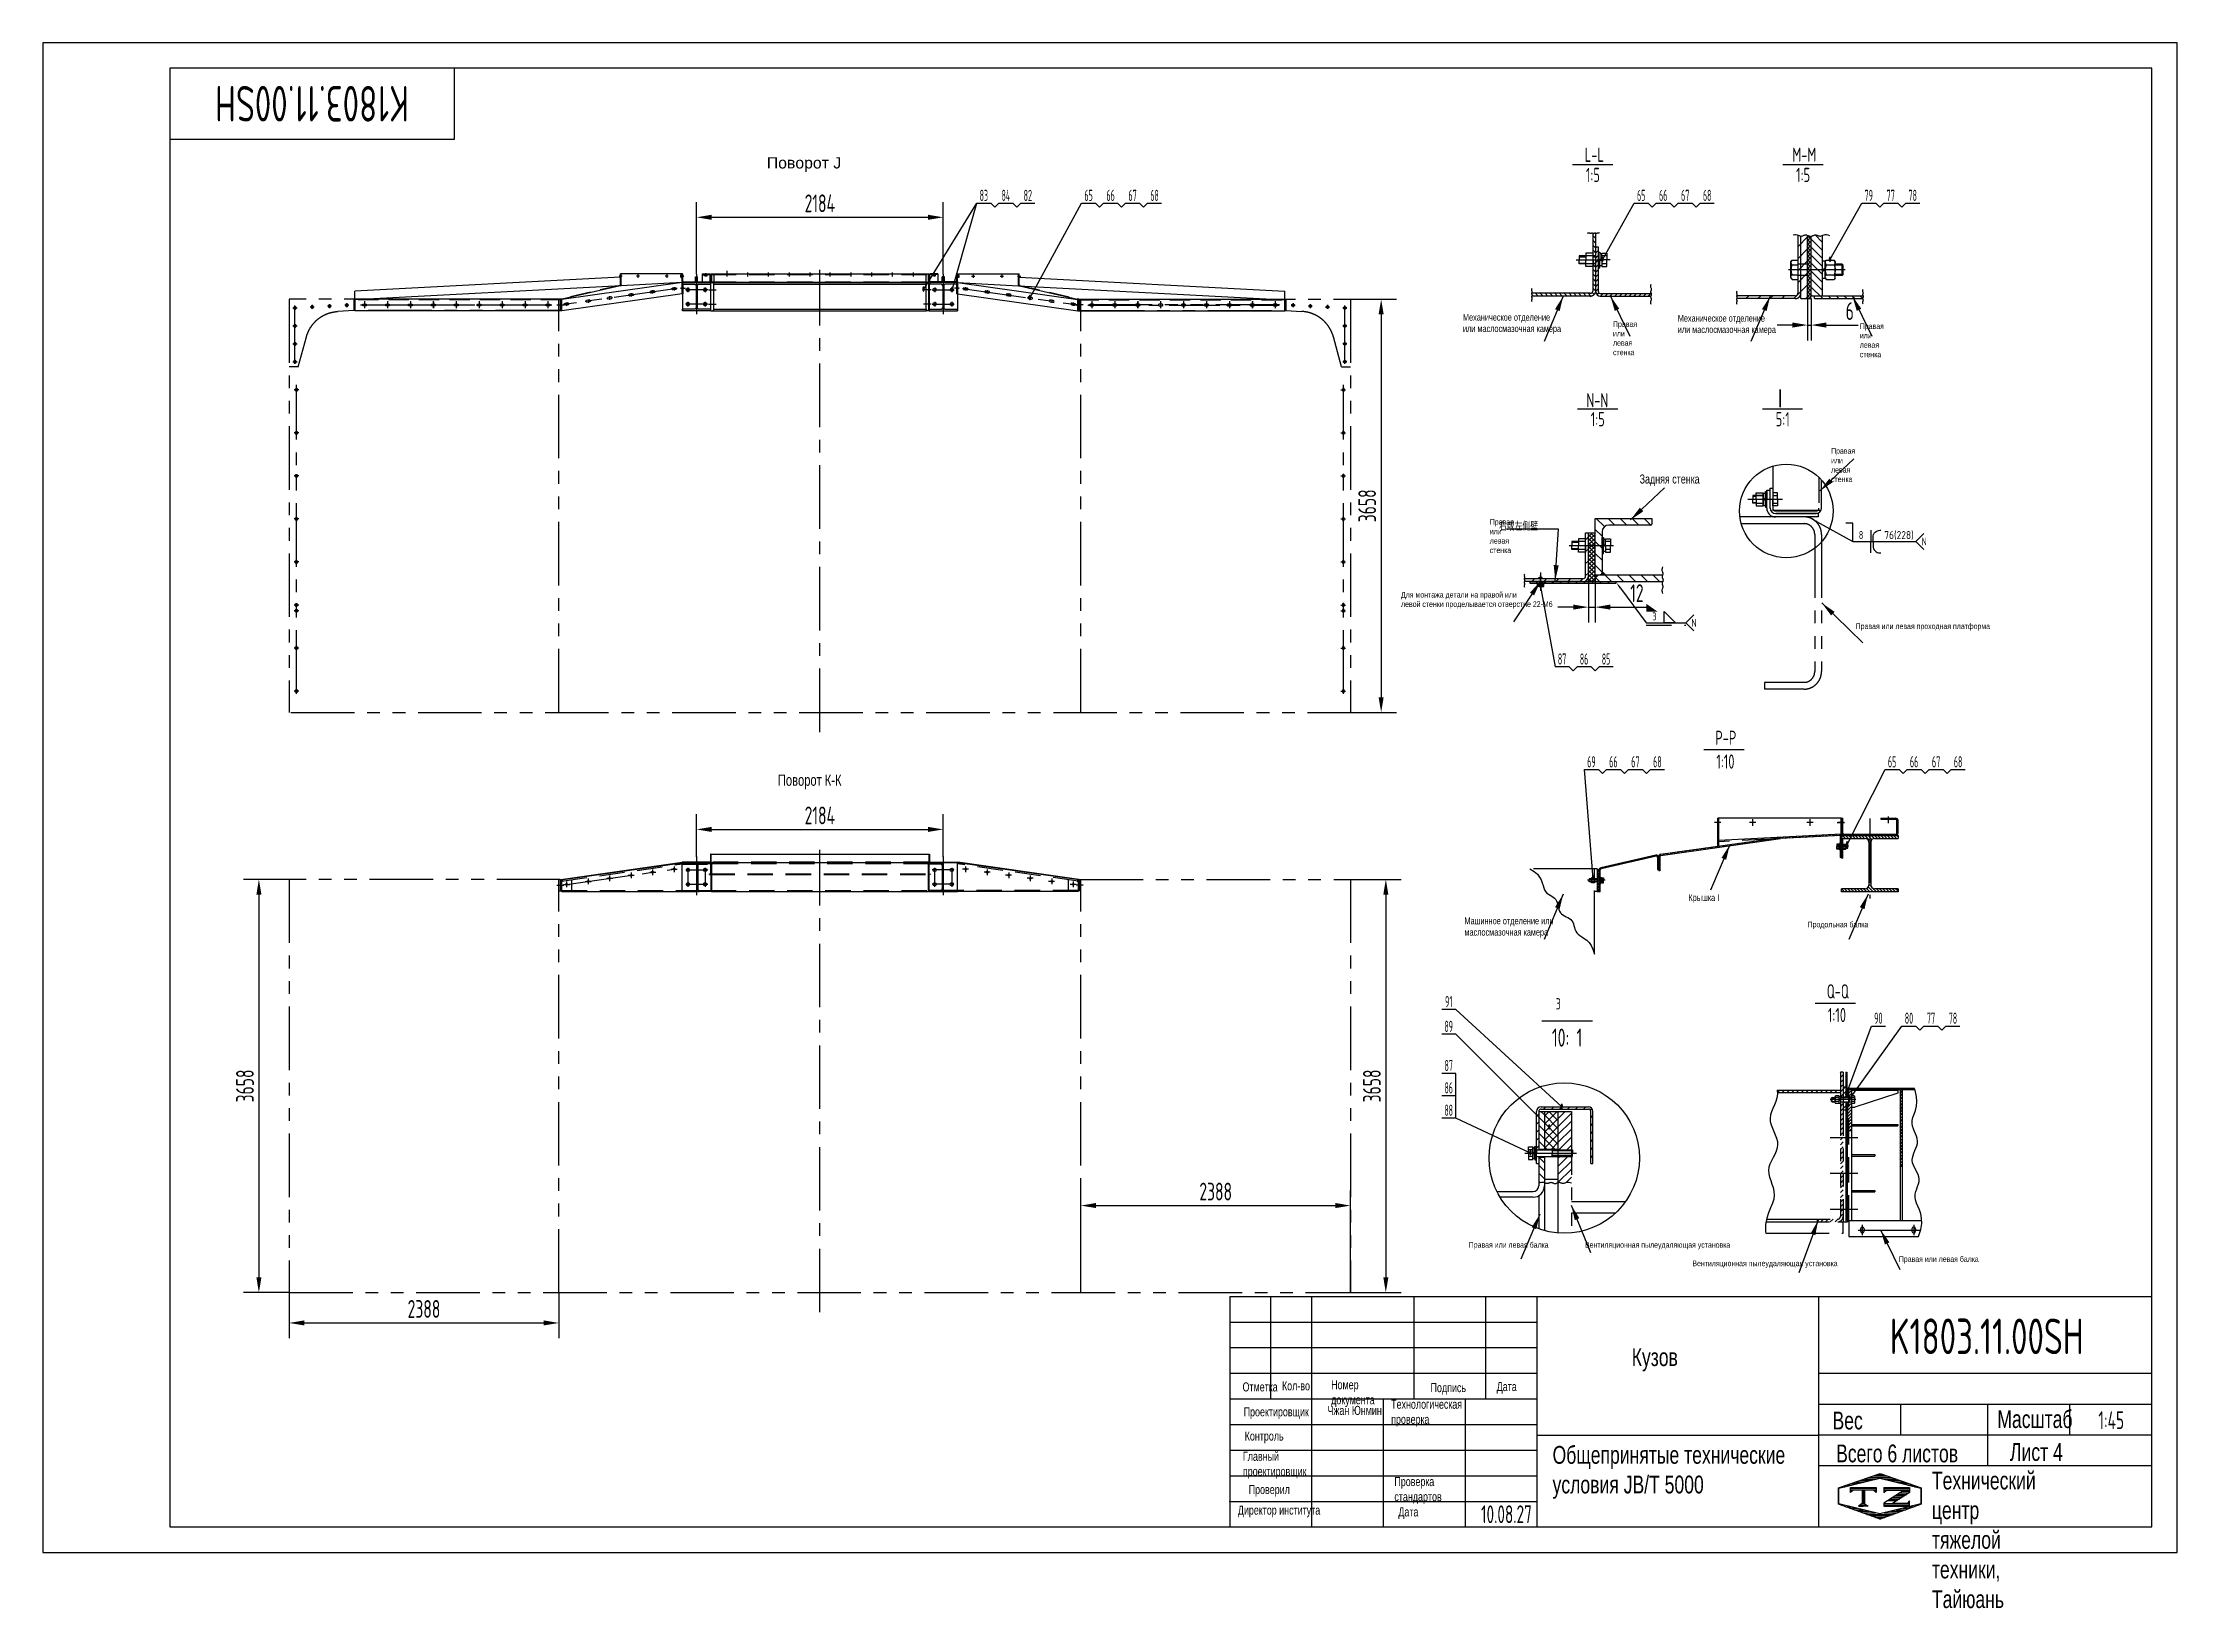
# Model space of a CAD drawing. Header units: millimetres. Extents: x 0 to 18900, y -495 to 13365.
import ezdxf
from ezdxf.enums import TextEntityAlignment as Align

# ---------------------------------------------------------------- set-up
doc = ezdxf.new("R2010")
doc.units = ezdxf.units.MM
doc.header["$LTSCALE"] = 450
for name, pattern in [('F', [0.75, 0.5, -0.25]), ('G', [2, 1.25, -0.25, 0.25, -0.25]), ('K', [2.5, 1.25, -0.25, 0.25, -0.25, 0.25, -0.25])]:
    doc.linetypes.add(name, pattern=pattern)
for name, color, linetype in [('01', 7, 'Continuous'), ('02', 1, 'Continuous'), ('04', 2, 'F'), ('05', 4, 'G'), ('07', 6, 'K'), ('08', 1, 'Continuous'), ('11', 3, 'Continuous'), ('13', 3, 'Continuous'), ('THICK', 7, 'Continuous')]:
    doc.layers.add(name, color=color, linetype=linetype)
doc.styles.get("Standard").update_dxf_attribs({"font": 'isocp', "width": 0.707, "bigfont": 'intecad.shx'})
doc.dimstyles.new('INTE', dxfattribs={"dimscale": 45, "dimtxt": 3.5, "dimasz": 3, "dimexe": 3, "dimexo": 0, "dimgap": 1, "dimtad": 1, "dimdec": 0, "dimdsep": 46, "dimtxsty": 'Standard', "dimcen": 0, "dimclrd": 1, "dimclre": 1, "dimclrt": 3, "dimadec": 4, "dimazin": 0, "dimtfac": 1, "dimtdec": 0, "dimtmove": 0, "dimatfit": 0, "dimfxl": 1, "dimarcsym": 0})
pattern_1 = [(315, (802.664, 1396.714), (14.142136, 14.142136), [])]
pattern_2 = [(225, (105107.124, -18569.938), (-21.213203, 21.213203), [])]
pattern_3 = [(225, (105107.124, -18569.938), (-14.1421356, 14.1421356), [])]

msp = doc.modelspace()

# ---------------------------------------------------------------- texts
at = {"color": 3, "insert": (13240.4, 9079.5), "char_height": 70, "attachment_point": 6}
msp.add_mtext('右或左侧壁', dxfattribs=at)
at = {"layer": '01', "attachment_point": 1}
for s, insert, char_height in [('{\\fArial|b0|i0|c204|p34;\\W1;\\C3;Поворот \\fArial|b0|i0|c0|p34;J}', (6411.7, 12351.5), 100), ('{\\fArial|b0|i0|c204|p34;\\C3;Механическое отделение\\Pили маслосмазочная камера}', (12575.2, 10964), 60), ('{\\fArial|b0|i0|c204|p34;\\C3;Механическое отделение\\Pили маслосмазочная камера}', (14477.1, 10955.7), 60), ('{\\fArial|b0|i0|c0|p34;\\C3;I}', (15361.5, 10295.7), 157.5), ('{\\fArial|b0|i0|c204|p34;\\C3;Задняя стенка}', (14139.4, 9542.3), 80), ('{\\fArial|b0|i0|c204|p34;\\C3;Для монтажа детали на правой или\\Pлевой стенки проделывается отверстие 22-М6}', (12026.8, 8503.1), 50), ('{\\fArial|b0|i0|c204|p34;\\C3;Поворот К-К}', (6509.3, 6886.4), 100), ('{\\fArial|b0|i0|c204|p34;\\C3;Крышка \\fArial|b0|i0|c0|p34;I}', (14571.4, 5826.5), 60), ('{\\fArial|b0|i0|c204|p34;\\C3;Машинное отделение или\\Pмаслосмазочная камера}', (12588.4, 5620.5), 60), ('{\\fArial|b0|i0|c204|p34;\\C3;Продольная балка}', (15626.8, 5583.6), 50), ('{\\Fisocp,intecad|c204;\\C3;3}', (13396.9, 4906.4), 100), ('{\\fArial|b0|i0|c204|p34;\\C3;Правая или левая балка}', (12626, 2747.4), 50), ('{\\fArial|b0|i0|c204|p34;\\C3;Вентиляционная пылеудаляющая установка}', (13655.6, 2747), 50), ('{\\fArial|b0|i0|c204|p34;\\C3;Вентиляционная пылеудаляющая установка}', (14606.7, 2583.7), 50), ('{\\fArial|b0|i0|c204|p34;\\C3;Правая или левая балка}', (16434.3, 2621.9), 50), ('{\\fArial|b0|i0|c204|p34;Кол-во}', (10972.6, 1514.4), 80), ('{\\fArial|b0|i0|c204|p34;Технологическая\\Pпроверка}', (11939.2, 1351.3), 80), ('{\\fArial|b0|i0|c204|p34;Подпись}', (12288.1, 1498.4), 80), ('{\\fArial|b0|i0|c204|p34;Дата}', (12873.8, 1508), 80), ('{\\fArial|b0|i0|c204|p34;Проектировщик}', (10633.3, 1284.2), 80), ('{\\fArial|b0|i0|c204|p34;\\C3;Чжан Юнмин}', (11375.9, 1297), 80), ('{\\fArial|b0|i0|c204|p34;Вес}', (15847.1, 1245.7), 157.5), ('{\\fArial|b0|i0|c204|p34;Масштаб}', (17306.6, 1258.5), 157.5), ('{\\fArial|b0|i0|c204|p34;Контроль}', (10642.8, 1069.7), 80), ('{\\fArial|b0|i0|c204|p34;Общепринятые технические\\Pусловия \\fArial|b0|i0|c0|p34;JB/T 5000}', (13368.5, 941.9), 157.5), ('{\\fArial|b0|i0|c204|p34;Всего 6 листов}', (15879.1, 954.7), 157.5), ('{\\fArial|b0|i0|c204|p34;Лист 4}', (17418.6, 967.4), 157.5), ('{\\fArial|b0|i0|c204|p34;Главный\\Pпроектировщик}', (10626.8, 890.6), 80), ('{\\fArial|b0|i0|c204|p34;Проверил}', (10678, 596.4), 80), ('{\\fArial|b0|i0|c204|p34;Проверка\\Pстандартов}', (11967.9, 666.7), 80), ('{\\fArial|b0|i0|c204|p34;Директор института}', (10582, 414.1), 80), ('{\\fArial|b0|i0|c204|p34;Дата}', (12003.1, 398.1), 80)]:
    msp.add_mtext(s, dxfattribs=dict(at, insert=insert, char_height=char_height))
for s, insert, char_height, width in [('{\\fArial|b0|i0|c204|p34;\\C3;Правая или левая стенка}', (13903.7, 10898.6), 50, 4.613), ('{\\fArial|b0|i0|c204|p34;\\C3;Правая или левая стенка}', (16088.8, 10880.4), 50, 4.613), ('{\\fArial|b0|i0|c204|p34;\\C3;Правая или левая стенка}', (15834.3, 9775.6), 50, 4.613), ('{\\fArial|b0|i0|c204|p34;\\C3;Правая или левая стенка}', (12812.5, 9147.1), 50, 4.613), ('{\\fArial|b0|i0|c204|p34;\\C3;Правая или левая проходная платформа}', (16051.8, 8224.1), 50, 988.184), ('{\\fArial|b0|i0|c204|p34;\\C3;Кузов}', (14069.4, 1807), 157.5, 6.401), ('{\\fArial|b0|i0|c204|p34;Номер документа}', (11407.9, 1524), 80, 3.201), ('{\\fArial|b0|i0|c204|p34;Отметка}', (10623.7, 1504.8), 80, 3.201), ('{\\fArial|b0|i0|c204|p34;Технический центр\\Pтяжелой техники, Тайюань}', (16727.3, 714.8), 157.5, 6.401)]:
    msp.add_mtext(s, dxfattribs=dict(at, insert=insert, char_height=char_height, width=width))
at = {"layer": '02', "width": 0.605172}
for p, p2 in [((13798.4, 11421.9), (13822.4, 11421.9)), ((15812.7, 11421.9), (15836.7, 11421.9)), ((7786.5, 11159), (7810.5, 11159)), ((8039.9, 11155.6), (8063.9, 11155.6)), ((8727.9, 11084.1), (8751.9, 11084.1)), ((13250.9, 8531.1), (13274.9, 8531.1)), ((15964.7, 6247.6), (15988.7, 6247.6)), ((13715.5, 5943.6), (13739.5, 5943.6)), ((15957.5, 4031.2), (15981.5, 4031.2)), ((15984.9, 3990.9), (16008.9, 3990.9)), ((13325.9, 3741.3), (13349.9, 3741.3)), ((13438, 3924.1), (13462, 3924.1)), ((13161.1, 3514.1), (13185.1, 3514.1))]:
    msp.add_text('●', height=40, dxfattribs=at).set_placement(p, p2, align=Align.FIT)
at = {"layer": '11', "width": 0.693499}
msp.add_text('K1803.11.00SH', height=315, rotation=180, dxfattribs=at).set_placement((3243, 12982.5), (1527, 12982.5), align=Align.FIT)
at = {"layer": '11'}
for s, height, width, p, p2 in [('83', 98.99, 0.581958, (8295.7, 11963.8), (8370.1, 11963.8)), ('84', 98.99, 0.556706, (8490.4, 11963.8), (8564.8, 11963.8)), ('82', 98.99, 0.573679, (8685.1, 11963.8), (8759.5, 11963.8)), ('65', 98.99, 0.581958, (9223.3, 11963.8), (9297.7, 11963.8)), ('66', 98.99, 0.578293, (9418, 11963.8), (9492.4, 11963.8)), ('67', 98.99, 0.601243, (9612.7, 11963.8), (9687.1, 11963.8)), ('68', 98.99, 0.601243, (9807.4, 11963.8), (9881.8, 11963.8)), ('65', 98.99, 0.581958, (14116.3, 11963.8), (14190.7, 11963.8)), ('66', 98.99, 0.578293, (14311, 11963.8), (14385.4, 11963.8)), ('67', 98.99, 0.601243, (14505.7, 11963.8), (14580.1, 11963.8)), ('68', 98.99, 0.601243, (14700.4, 11963.8), (14774.8, 11963.8)), ('79', 98.99, 0.568672, (16130.5, 11963.8), (16204.9, 11963.8)), ('77', 98.99, 0.601243, (16325.2, 11963.8), (16399.6, 11963.8)), ('78', 98.99, 0.601243, (16520, 11963.8), (16594.4, 11963.8)), ('87', 98.99, 0.601243, (13415.3, 7859.3), (13489.7, 7859.3)), ('86', 98.99, 0.578293, (13610, 7859.3), (13684.4, 7859.3)), ('85', 98.99, 0.581958, (13804.7, 7859.3), (13879.1, 7859.3)), ('69', 98.99, 0.568672, (13675.4, 6949.5), (13749.8, 6949.5)), ('66', 98.99, 0.578293, (13870.1, 6949.5), (13944.5, 6949.5)), ('67', 98.99, 0.601243, (14064.8, 6949.5), (14139.2, 6949.5)), ('68', 98.99, 0.601243, (14259.5, 6949.5), (14333.9, 6949.5)), ('65', 98.99, 0.581958, (16337.8, 6949.5), (16412.2, 6949.5)), ('66', 98.99, 0.578293, (16532.5, 6949.5), (16606.9, 6949.5)), ('67', 98.99, 0.601243, (16727.2, 6949.5), (16801.6, 6949.5)), ('68', 98.99, 0.601243, (16921.9, 6949.5), (16996.3, 6949.5)), ('91', 98.99, 0.631788, (12415.8, 4826.1), (12481.7, 4826.1)), ('90', 98.99, 0.59919, (16215.8, 4679.3), (16290.2, 4679.3)), ('80', 98.99, 0.600864, (16487, 4679.3), (16561.4, 4679.3)), ('77', 98.99, 0.601243, (16681.7, 4679.3), (16756.1, 4679.3)), ('78', 98.99, 0.601243, (16876.4, 4679.3), (16950.8, 4679.3)), ('89', 98.99, 0.568672, (12411.6, 4606.9), (12486, 4606.9)), ('87', 98.99, 0.601243, (12411.6, 4260.8), (12486, 4260.8)), ('86', 98.99, 0.578293, (12411.6, 4062.8), (12486, 4062.8)), ('88', 98.99, 0.601243, (12411.6, 3864.8), (12486, 3864.8)), ('K1803.11.00SH', 315, 0.693499, (16354.5, 1755), (18070.5, 1755)), ('1:45', 157.5, 0.658607, (18201.3, 1091.2), (18428.7, 1091.2)), ('10.08.27', 157.5, 0.642055, (12735, 258.8), (13185, 258.8))]:
    msp.add_text(s, height=height, dxfattribs=dict(at, width=width)).set_placement(p, p2, align=Align.FIT)
at = {"layer": '11', "width": 0.707}
msp.add_text('10: 1', height=160, dxfattribs=at).set_placement((13497.4, 4477.1), align=Align.CENTER)
at = {"layer": '11', "color": 3, "linetype": 'Continuous', "char_height": 126, "width": 1305.173, "attachment_point": 1}
for s, insert in [('L-L', (13653.6, 12436.3)), ('M-M', (15491.7, 12436.3)), ('1:5', (13663.6, 12257.4)), ('1:5', (15524.7, 12257.4)), ('N-N', (13668.5, 10262.8)), ('1:5', (13706.3, 10094.5)), ('5:1', (15344.2, 10094.5)), ('P-P', (14809.2, 7274)), ('1:10', (14818.3, 7063.9)), ('Q-Q', (15796.8, 5029.7)), ('1:10', (15805.9, 4819.7))]:
    msp.add_mtext(s, dxfattribs=dict(at, insert=insert))
at = {"layer": '13', "width": 0.707}
msp.add_text('8', height=70, dxfattribs=at).set_placement((16079.9, 8971.4))
at = {"layer": '13'}
for s, width, p, p2 in [('76(228)', 0.895094, (16305.9, 8971.4), (16565.9, 8971.4)), ('N', 1.010989, (16635.9, 8913.4), (16681.9, 8913.4))]:
    msp.add_text(s, height=70, dxfattribs=dict(at, width=width)).set_placement(p, p2, align=Align.FIT)

# ---------------------------------------------------------------- blocks, each defined once
blk = doc.blocks.new('16')
at = {"layer": '07', "color": 6, "linetype": 'K'}
for p, q in [((8465, 17026), (10865, 17026)), ((8465, 17026), (8465, 16925)), ((8477, 13368), (8477, 17026)), ((10293, 17026), (10293, 16925)), ((10865, 17026), (10865, 13368)), ((8496, 16975), (8434, 16975)), ((8477, 16925), (10293, 16925)), ((10234, 16975), (8539, 16975)), ((8574, 17009), (8574, 16947)), ((8777, 17009), (8777, 16947)), ((8980, 17009), (8980, 16947)), ((9183, 17009), (9183, 16947)), ((9386, 17009), (9386, 16947)), ((9589, 17009), (9589, 16947)), ((9792, 17009), (9792, 16947)), ((9995, 17009), (9995, 16947)), ((10198, 17009), (10198, 16947)), ((10293, 16925), (10434, 16918)), ((10814, 16453), (10814, 16970)), ((10784, 16427), (10713, 16692)), ((10832, 16473), (10795, 16473)), ((10784, 16427), (10865, 16427)), ((10801, 13533), (10801, 16267)), ((10779, 16224), (10821, 16224)), ((10793, 16229), (10793, 16224)), ((10793, 16219), (10793, 16224)), ((10809, 16229), (10809, 16224)), ((10809, 16219), (10809, 16224)), ((10779, 15843), (10821, 15843)), ((10793, 15848), (10793, 15843)), ((10793, 15838), (10793, 15843)), ((10809, 15848), (10809, 15843)), ((10809, 15838), (10809, 15843)), ((10779, 15462), (10821, 15462)), ((10793, 15467), (10793, 15462)), ((10793, 15457), (10793, 15462)), ((10809, 15467), (10809, 15462)), ((10809, 15457), (10809, 15462)), ((10779, 15081), (10821, 15081)), ((10793, 15086), (10793, 15081)), ((10793, 15076), (10793, 15081)), ((10809, 15086), (10809, 15081)), ((10809, 15076), (10809, 15081)), ((10779, 14700), (10821, 14700)), ((10793, 14705), (10793, 14700)), ((10793, 14695), (10793, 14700)), ((10809, 14705), (10809, 14700)), ((10809, 14695), (10809, 14700)), ((10779, 14319), (10821, 14319)), ((10779, 14268), (10821, 14268)), ((10793, 14324), (10793, 14319)), ((10793, 14314), (10793, 14319)), ((10793, 14273), (10793, 14268)), ((10793, 14263), (10793, 14268)), ((10809, 14324), (10809, 14319)), ((10809, 14314), (10809, 14319)), ((10809, 14273), (10809, 14268)), ((10809, 14263), (10809, 14268)), ((10779, 13938), (10821, 13938)), ((10793, 13943), (10793, 13938)), ((10793, 13933), (10793, 13938)), ((10809, 13943), (10809, 13938)), ((10809, 13933), (10809, 13938)), ((10779, 13557), (10821, 13557)), ((10793, 13562), (10793, 13557)), ((10793, 13552), (10793, 13557)), ((10809, 13562), (10809, 13557)), ((10809, 13552), (10809, 13557))]:
    blk.add_line(p, q, dxfattribs=at)
at = {"layer": '07', "color": 6, "linetype": 'K', "ltscale": 1.25}
for p, q in [((10338, 16973), (10373, 16973)), ((10355, 16991), (10355, 16956)), ((10491, 16965), (10526, 16965)), ((10508, 16983), (10508, 16948)), ((10644, 16957), (10679, 16957)), ((10661, 16975), (10661, 16940)), ((10832, 16949), (10795, 16949)), ((10832, 16790), (10795, 16790)), ((10832, 16631), (10795, 16631))]:
    blk.add_line(p, q, dxfattribs=at)
for centre in [(10355, 16973), (10508, 16965), (10661, 16957)]:
    blk.add_circle(centre, 11, dxfattribs=at)
at = {"layer": '07', "color": 6, "linetype": 'K'}
for centre in [(10814, 16949), (10814, 16790), (10814, 16631), (10814, 16473)]:
    blk.add_circle(centre, 11, dxfattribs=at)
for centre, radius, start, end in [((10418, 16613), 305, 15, 87), ((10801, 16229), 8, 0, 180), ((10801, 16219), 8, 180, 0), ((10801, 15848), 8, 0, 180), ((10801, 15838), 8, 180, 0), ((10801, 15467), 8, 0, 180), ((10801, 15457), 8, 180, 0), ((10801, 15086), 8, 0, 180), ((10801, 15076), 8, 180, 0), ((10801, 14705), 8, 0, 180), ((10801, 14695), 8, 180, 0), ((10801, 14324), 8, 0, 180), ((10801, 14314), 8, 180, 0), ((10801, 14273), 8, 0, 180), ((10801, 14263), 8, 180, 0), ((10801, 13943), 8, 0, 180), ((10801, 13933), 8, 180, 0), ((10801, 13562), 8, 0, 180), ((10801, 13552), 8, 180, 0)]:
    blk.add_arc(centre, radius, start, end, dxfattribs=at)
blk = doc.blocks.new('*D4')
at = {"layer": '08', "color": 1, "lineweight": -2}
for p, q in [((11580, 11094), (11986, 11094)), ((11851, 10959), (11851, 7571)), ((11580, 7436), (11986, 7436))]:
    blk.add_line(p, q, dxfattribs=at)
at = {"layer": '08', "color": 1}
for points in [[(11828, 10959), (11873, 10959), (11851, 11094)], [(11828, 7571), (11873, 7571), (11851, 7436)]]:
    blk.add_solid(points, dxfattribs=at)
at = {"layer": 'Defpoints', "color": 0}
for p in [(11580, 11094), (11580, 7436), (11851, 7436)]:
    blk.add_point(p, dxfattribs=at)
at = {"layer": '08', "color": 3, "insert": (11727, 9265), "char_height": 157.5, "attachment_point": 5, "rotation": 90}
blk.add_mtext('3658', dxfattribs=at)
blk = doc.blocks.new('10')
at = {"ltscale": 0.8}
for p, q in [((8647, 9660), (10999, 9536)), ((8642, 9584), (10999, 9460))]:
    blk.add_line(p, q, dxfattribs=at)
at = {"layer": '01', "ltscale": 0.8}
for p, q in [((8101, 9688), (8642, 9688)), ((8642, 9584), (8642, 9688)), ((8099, 9612), (8099, 9515)), ((8101, 9612), (9167, 9461)), ((8101, 9513), (9167, 9362)), ((9167, 9362), (9167, 9461)), ((9172, 9362), (9172, 9465)), ((10999, 9362), (10999, 9536)), ((10999, 9460), (11001, 9460)), ((11001, 9460), (11001, 9363)), ((9172, 9362), (10999, 9362)), ((10999, 9363), (11001, 9363))]:
    blk.add_line(p, q, dxfattribs=at)
at = {"layer": '01'}
for p, q in [((8101, 9513), (8101, 9688)), ((8101, 9612), (8099, 9612)), ((8101, 9515), (8099, 9515)), ((8159, 9550), (8185, 9546)), ((8161, 9566), (8187, 9562)), ((8350, 9523), (8375, 9519)), ((8352, 9539), (8378, 9535)), ((8540, 9496), (8566, 9492)), ((8542, 9512), (8568, 9508)), ((8731, 9469), (8756, 9465)), ((8733, 9485), (8759, 9481)), ((8923, 9458), (8949, 9454)), ((8921, 9442), (8947, 9438)), ((9112, 9415), (9137, 9411)), ((9114, 9431), (9140, 9427)), ((9303, 9421), (9277, 9421)), ((9277, 9405), (9303, 9405)), ((9506, 9421), (9480, 9421)), ((9480, 9405), (9506, 9405)), ((9709, 9421), (9683, 9421)), ((9683, 9405), (9709, 9405)), ((9912, 9421), (9886, 9421)), ((9886, 9405), (9912, 9405)), ((10115, 9421), (10089, 9421)), ((10089, 9405), (10115, 9405)), ((10318, 9421), (10292, 9421)), ((10292, 9405), (10318, 9405)), ((10521, 9421), (10495, 9421)), ((10495, 9405), (10521, 9405)), ((10724, 9421), (10698, 9421)), ((10698, 9405), (10724, 9405)), ((10927, 9421), (10901, 9421)), ((10901, 9405), (10927, 9405))]:
    blk.add_line(p, q, dxfattribs=at)
at = {"layer": '01', "color": 7, "linetype": 'Continuous', "ltscale": 0.8}
for p, q in [((8642, 9688), (8647, 9688)), ((8647, 9591), (8647, 9688)), ((8101, 9612), (8642, 9584)), ((8650, 9582), (9164, 9464)), ((9167, 9362), (9167, 9459)), ((9172, 9465), (10999, 9465)), ((9167, 9362), (9172, 9362))]:
    blk.add_line(p, q, dxfattribs=at)
at = {"layer": '01'}
for centre, start, end in [((8160, 9558), 81.9331, 261.9331), ((8186, 9554), 261.9331, 81.9331), ((8351, 9531), 81.9331, 261.9331), ((8377, 9527), 261.9331, 81.9331), ((8541, 9504), 81.9331, 261.9331), ((8567, 9500), 261.9331, 81.9331), ((8732, 9477), 81.9331, 261.9331), ((8758, 9473), 261.9331, 81.9331), ((8922, 9450), 81.9331, 261.9331), ((8948, 9446), 261.9331, 81.9331), ((9113, 9423), 81.9331, 261.9331), ((9139, 9419), 261.9331, 81.9331), ((9277, 9413), 90, 270), ((9277, 9413), 90, 270), ((9303, 9413), 270, 90), ((9480, 9413), 90, 270), ((9480, 9413), 90, 270), ((9506, 9413), 270, 90), ((9683, 9413), 90, 270), ((9683, 9413), 90, 270), ((9709, 9413), 270, 90), ((9886, 9413), 90, 270), ((9886, 9413), 90, 270), ((9912, 9413), 270, 90), ((10089, 9413), 90, 270), ((10089, 9413), 90, 270), ((10115, 9413), 270, 90), ((10292, 9413), 90, 270), ((10292, 9413), 90, 270), ((10318, 9413), 270, 90), ((10495, 9413), 90, 270), ((10495, 9413), 90, 270), ((10521, 9413), 270, 90), ((10698, 9413), 90, 270), ((10698, 9413), 90, 270), ((10724, 9413), 270, 90), ((10901, 9413), 90, 270), ((10901, 9413), 90, 270), ((10927, 9413), 270, 90)]:
    blk.add_arc(centre, 8, start, end, dxfattribs=at)
at = {"layer": '01', "color": 7, "linetype": 'Continuous', "ltscale": 0.8}
for centre, radius, start, end in [((8652, 9591), 10, 180, 257.1206), ((9162, 9459), 5, 0, 77.1206)]:
    blk.add_arc(centre, radius, start, end, dxfattribs=at)
at = {"layer": '04', "color": 2, "linetype": 'F', "ltscale": 0.8}
for p, q in [((8651, 9586), (9165, 9469)), ((9172, 9460), (10999, 9460)), ((10999, 9460), (10995, 9460)), ((10995, 9363), (10999, 9363))]:
    blk.add_line(p, q, dxfattribs=at)
for centre, radius, start, end in [((8652, 9591), 5, 180, 257.1206), ((9162, 9459), 10, 0, 77.1206)]:
    blk.add_arc(centre, radius, start, end, dxfattribs=at)
at = {"layer": '05', "color": 4, "linetype": 'G', "ltscale": 0.8}
for p, q in [((8087, 9669), (8115, 9669)), ((8225, 9669), (8253, 9669)), ((8479, 9669), (8507, 9669)), ((8633, 9669), (8661, 9669)), ((8087, 9562), (8115, 9562)), ((9154, 9413), (9188, 9413)), ((9255, 9413), (10948, 9413)), ((9290, 9440), (9290, 9385)), ((9493, 9440), (9493, 9385)), ((9696, 9440), (9696, 9385)), ((9899, 9440), (9899, 9385)), ((10102, 9440), (10102, 9385)), ((10305, 9440), (10305, 9385)), ((10508, 9440), (10508, 9385)), ((10711, 9440), (10711, 9385)), ((10914, 9440), (10914, 9385))]:
    blk.add_line(p, q, dxfattribs=at)
at = {"layer": '05', "color": 4, "linetype": 'G'}
for p, q in [((8239, 9683), (8239, 9655)), ((8493, 9683), (8493, 9655)), ((8146, 9560), (9154, 9417))]:
    blk.add_line(p, q, dxfattribs=at)
at = {"layer": '05', "ltscale": 0.8}
for p, q in [((8173, 9571), (8173, 9541)), ((8364, 9544), (8364, 9514)), ((8554, 9517), (8554, 9487)), ((8745, 9490), (8745, 9460)), ((8935, 9463), (8935, 9433)), ((9126, 9436), (9126, 9406))]:
    blk.add_line(p, q, dxfattribs=at)
at = {"layer": '07', "color": 6, "linetype": 'K', "ltscale": 1.333333}
blk.add_line((9182, 9363), (9194, 9363), dxfattribs=at)
blk = doc.blocks.new('*U6')
at = {"layer": '01'}
for p, q in [((-13, 0), (-13, 12)), ((-13, 12), (0, 12)), ((-13, 7), (0, 7)), ((0, 12), (0, 0)), ((0, -12), (0, 0)), ((-13, 0), (-13, -12)), ((-13, -7), (0, -7)), ((-13, -12), (0, -12))]:
    blk.add_line(p, q, dxfattribs=at)
at = {"layer": '05'}
blk.add_line((-14, 0), (1, 0), dxfattribs=at)
blk = doc.blocks.new('11')
at = {"layer": '02', "linetype": 'Continuous'}
h = blk.add_hatch(dxfattribs=at)
h.set_pattern_fill('_USER', color=1, scale=0.5, angle=45, style=0, double=1, pattern_type=0)
h.set_pattern_definition([(135, (9908.5438, 9024.83607), (0.35355339, 0.35355339), []), (45, (9908.5438, 9024.83607), (0.35355339, -0.35355339), [])])
h.paths.add_polyline_path([(7246, 9612), (7236, 9612), (7236, 9622, 0.414214)])
h = blk.add_hatch(dxfattribs=at)
h.set_pattern_fill('_USER', color=1, scale=0.5, angle=45, style=0, double=1, pattern_type=0)
h.set_pattern_definition([(45, (4812.68927, 9024.83607), (-0.35355339, 0.35355339), []), (135, (4812.68927, 9024.83607), (-0.35355339, -0.35355339), [])])
h.paths.add_polyline_path([(7486, 9612), (7486, 9622, -0.414214), (7476, 9612)])
at = {"layer": '04', "linetype": 'F'}
h = blk.add_hatch(dxfattribs=at)
h.set_pattern_fill('_USER', color=2, scale=0.5, angle=45, style=0, double=1, pattern_type=0)
h.set_pattern_definition([(135, (9762.7264, 8973.6257), (0.35355339, 0.35355339), []), (45, (9762.7264, 8973.6257), (0.35355339, -0.35355339), [])])
h.paths.add_polyline_path([(7486, 9598), (7486, 9593), (7481, 9598)])
for p, q in [((7236, 9622), (7236, 9678)), ((7241, 9622), (7241, 9678)), ((7312, 9688), (7246, 9688)), ((7312, 9683), (7246, 9683)), ((7481, 9622), (7481, 9688)), ((7486, 9688), (7481, 9688)), ((7486, 9622), (7486, 9688)), ((7486, 9612), (7236, 9612)), ((7236, 9612), (7236, 9362)), ((7476, 9617), (7246, 9617)), ((7476, 9612), (7246, 9612)), ((7486, 9612), (7486, 9362)), ((7236, 9362), (7486, 9362))]:
    blk.add_line(p, q)
for centre in [(7285, 9548), (7437, 9548), (7285, 9421), (7437, 9421)]:
    blk.add_circle(centre, 14.2)
for centre, radius, start, end in [((7246, 9678), 10, 90, 180), ((7246, 9678), 5, 90, 180), ((7246, 9622), 10, 180, 270), ((7246, 9622), 5, 180, 270), ((7476, 9622), 10, 270, 0), ((7476, 9622), 5, 270, 0)]:
    blk.add_arc(centre, radius, start, end)
at = {"layer": '01'}
for p, q in [((7246, 9683), (7241, 9678)), ((7312, 9688), (7312, 9617)), ((7351, 9617), (7351, 9662)), ((7371, 9662), (7351, 9662)), ((7371, 9617), (7371, 9662)), ((7236, 9622), (7236, 9612)), ((7246, 9617), (7241, 9622)), ((7486, 9622), (7486, 9612))]:
    blk.add_line(p, q, dxfattribs=at)
at = {"layer": '04', "color": 2, "linetype": 'F'}
for p, q in [((7236, 9612), (7236, 9598)), ((7340, 9598), (7236, 9598)), ((7356, 9582), (7356, 9392)), ((7365, 9582), (7365, 9392)), ((7486, 9598), (7381, 9598)), ((7480, 9511), (7480, 9598)), ((7480, 9598), (7481, 9598)), ((7480, 9511), (7486, 9511)), ((7481, 9598), (7486, 9593)), ((7486, 9598), (7486, 9612)), ((7486, 9593), (7486, 9598)), ((7486, 9511), (7486, 9593)), ((7236, 9376), (7340, 9376)), ((7236, 9376), (7236, 9362)), ((7381, 9376), (7486, 9376)), ((7486, 9362), (7486, 9376))]:
    blk.add_line(p, q, dxfattribs=at)
for centre, start, end in [((7340, 9582), 0, 90), ((7381, 9582), 90, 180), ((7340, 9392), 270, 0), ((7381, 9392), 180, 270)]:
    blk.add_arc(centre, 16, start, end, dxfattribs=at)
at = {"layer": '05', "color": 4, "linetype": 'G'}
for p, q in [((7280, 9696), (7280, 9666)), ((7361, 9686), (7361, 9333)), ((7505, 9669), (7473, 9669)), ((7262, 9548), (7458, 9548)), ((7285, 9569), (7285, 9527)), ((7437, 9569), (7437, 9527)), ((7502, 9562), (7460, 9562)), ((7262, 9421), (7458, 9421)), ((7285, 9442), (7285, 9400)), ((7437, 9442), (7437, 9400))]:
    blk.add_line(p, q, dxfattribs=at)
at = {"layer": '01', "xscale": -1, "rotation": 270}
blk.add_blockref('*U6', (7280, 9683), dxfattribs=at)
at = {"layer": '01', "xscale": -1}
blk.add_blockref('*U6', (7486, 9669), dxfattribs=at)
blk = doc.blocks.new('*D8')
at = {"layer": '08', "color": 1, "lineweight": -2}
for p, q in [((5789, 11316), (5789, 11954)), ((7973, 11316), (7973, 11954)), ((5924, 11819), (7838, 11819))]:
    blk.add_line(p, q, dxfattribs=at)
at = {"layer": '08', "color": 1}
for points in [[(5924, 11842), (5924, 11797), (5789, 11819)], [(7838, 11842), (7838, 11797), (7973, 11819)]]:
    blk.add_solid(points, dxfattribs=at)
at = {"layer": 'Defpoints', "color": 0}
for p in [(7973, 11819), (5789, 11316), (7973, 11316)]:
    blk.add_point(p, dxfattribs=at)
at = {"layer": '08', "color": 3, "insert": (6881, 11943), "char_height": 157.5, "attachment_point": 5}
blk.add_mtext('2184', dxfattribs=at)
blk = doc.blocks.new('*D9')
at = {"layer": '08', "color": 1, "lineweight": -2}
for p, q in [((5789, 6159), (5789, 6535)), ((7973, 6159), (7973, 6535)), ((5924, 6400), (7838, 6400))]:
    blk.add_line(p, q, dxfattribs=at)
at = {"layer": '08', "color": 1}
for points in [[(5924, 6423), (5924, 6378), (5789, 6400)], [(7838, 6423), (7838, 6378), (7973, 6400)]]:
    blk.add_solid(points, dxfattribs=at)
at = {"layer": 'Defpoints', "color": 0}
for p in [(7973, 6400), (5789, 6159), (7973, 6159)]:
    blk.add_point(p, dxfattribs=at)
at = {"layer": '08', "color": 3, "insert": (6881, 6524), "char_height": 157.5, "attachment_point": 5}
blk.add_mtext('2184', dxfattribs=at)
blk = doc.blocks.new('*D10')
at = {"layer": '08', "color": 1, "lineweight": -2}
for p, q in [((2182, 5958), (1779, 5958)), ((1914, 5823), (1914, 2435)), ((2182, 2300), (1779, 2300))]:
    blk.add_line(p, q, dxfattribs=at)
at = {"layer": '08', "color": 1}
for points in [[(1892, 5823), (1937, 5823), (1914, 5958)], [(1892, 2435), (1937, 2435), (1914, 2300)]]:
    blk.add_solid(points, dxfattribs=at)
at = {"layer": 'Defpoints', "color": 0}
for p in [(2182, 5958), (1914, 2300), (2182, 2300)]:
    blk.add_point(p, dxfattribs=at)
at = {"layer": '08', "color": 3, "insert": (1791, 4129), "char_height": 157.5, "attachment_point": 5, "rotation": 90}
blk.add_mtext('3658', dxfattribs=at)
blk = doc.blocks.new('*D11')
at = {"layer": '08', "color": 1, "lineweight": -2}
for p, q in [((11580, 5958), (12027, 5958)), ((11892, 5823), (11892, 2435)), ((11580, 2300), (12027, 2300))]:
    blk.add_line(p, q, dxfattribs=at)
at = {"layer": '08', "color": 1}
for points in [[(11870, 5823), (11915, 5823), (11892, 5958)], [(11870, 2435), (11915, 2435), (11892, 2300)]]:
    blk.add_solid(points, dxfattribs=at)
at = {"layer": 'Defpoints', "color": 0}
for p in [(11580, 5958), (11580, 2300), (11892, 2300)]:
    blk.add_point(p, dxfattribs=at)
at = {"layer": '08', "color": 3, "insert": (11769, 4129), "char_height": 157.5, "attachment_point": 5, "rotation": 90}
blk.add_mtext('3658', dxfattribs=at)
blk = doc.blocks.new('*D12')
at = {"layer": '08', "color": 1, "lineweight": -2}
for p, q in [((2182, 2300), (2182, 1896)), ((4570, 2300), (4570, 1896)), ((2317, 2031), (4435, 2031))]:
    blk.add_line(p, q, dxfattribs=at)
at = {"layer": '08', "color": 1}
for points in [[(2317, 2054), (2317, 2009), (2182, 2031)], [(4435, 2054), (4435, 2009), (4570, 2031)]]:
    blk.add_solid(points, dxfattribs=at)
at = {"layer": 'Defpoints', "color": 0}
for p in [(2182, 2300), (4570, 2300), (4570, 2031)]:
    blk.add_point(p, dxfattribs=at)
at = {"layer": '08', "color": 3, "insert": (3376, 2155), "char_height": 157.5, "attachment_point": 5}
blk.add_mtext('2388', dxfattribs=at)
blk = doc.blocks.new('*D13')
at = {"layer": '08', "color": 1, "lineweight": -2}
for p, q in [((9192, 2300), (9192, 3205)), ((9327, 3070), (11445, 3070)), ((11580, 2300), (11580, 3205))]:
    blk.add_line(p, q, dxfattribs=at)
at = {"layer": '08', "color": 1}
for points in [[(9327, 3093), (9327, 3048), (9192, 3070)], [(11445, 3093), (11445, 3048), (11580, 3070)]]:
    blk.add_solid(points, dxfattribs=at)
at = {"layer": 'Defpoints', "color": 0}
for p in [(11580, 3070), (9192, 2300), (11580, 2300)]:
    blk.add_point(p, dxfattribs=at)
at = {"layer": '08', "color": 3, "insert": (10386, 3194), "char_height": 157.5, "attachment_point": 5}
blk.add_mtext('2388', dxfattribs=at)
blk = doc.blocks.new('*D14')
at = {"layer": '08', "color": 1, "lineweight": -2}
for p, q in [((15627, 11099), (15627, 10730)), ((15657, 11099), (15657, 10730)), ((15492, 10865), (15357, 10865)), ((15627, 10865), (15657, 10865)), ((15792, 10865), (16073, 10865))]:
    blk.add_line(p, q, dxfattribs=at)
at = {"layer": '08', "color": 1}
for points in [[(15492, 10888), (15492, 10843), (15627, 10865)], [(15792, 10888), (15792, 10843), (15657, 10865)]]:
    blk.add_solid(points, dxfattribs=at)
at = {"layer": 'Defpoints', "color": 0}
for p in [(15627, 11099), (15657, 11099), (15657, 10865)]:
    blk.add_point(p, dxfattribs=at)
at = {"layer": '08', "color": 3, "insert": (16000, 10989), "char_height": 158, "attachment_point": 5}
blk.add_mtext('6', dxfattribs=at)
blk = doc.blocks.new('*D15')
at = {"layer": '08', "color": 1, "lineweight": -2}
for p, q in [((13686, 8594), (13686, 8233)), ((13746, 8594), (13746, 8233)), ((13551, 8368), (13416, 8368)), ((13686, 8368), (13746, 8368)), ((13881, 8368), (14213, 8368))]:
    blk.add_line(p, q, dxfattribs=at)
at = {"layer": '08', "color": 1}
for points in [[(13551, 8391), (13551, 8346), (13686, 8368)], [(13881, 8391), (13881, 8346), (13746, 8368)]]:
    blk.add_solid(points, dxfattribs=at)
at = {"layer": 'Defpoints', "color": 0}
for p in [(13686, 8594), (13746, 8594), (13746, 8368)]:
    blk.add_point(p, dxfattribs=at)
at = {"layer": '08', "color": 3, "insert": (14115, 8492), "char_height": 157.5, "attachment_point": 5}
blk.add_mtext('12', dxfattribs=at)
blk = doc.blocks.new('*U16', base_point=(13125, 7309))
at = {"layer": '01'}
blk.add_lwpolyline([(13555, 7045), (13655, 6945), (13555, 6945)], close=True, dxfattribs=at)
blk.add_solid([(13395, 7115), (13495, 7045), (13395, 6945), (13395, 7045)], dxfattribs=at)
at = {"layer": '02'}
blk.add_lwpolyline([(13125, 7309, 0, 16, 0), (13167, 7253, 16, 16, 0)], format="xyseb", dxfattribs=at)
for points in [[(13167, 7253), (13395, 6945), (13745, 6945)], [(13815, 7016), (13745, 6945), (13815, 6874)]]:
    blk.add_lwpolyline(points, dxfattribs=at)
at = {"layer": '04'}
blk.add_line((13395, 6924), (13745, 6924), dxfattribs=at)
at = {"layer": '13', "width": 0.707}
blk.add_text('3', height=70, dxfattribs=at).set_placement((13449, 6968))
at = {"layer": '13', "width": 1.010989}
blk.add_text('N', height=70, dxfattribs=at).set_placement((13795, 6910), (13841, 6910), align=Align.FIT)
blk = doc.blocks.new('*U31', base_point=(251.96, 168.31))
at = {"layer": '01'}
for p, q in [((251.96, 168.31), (251.96, 182.31)), ((195.96, 168.31), (251.96, 168.31))]:
    blk.add_line(p, q, dxfattribs=at)
blk = doc.blocks.new('*U32')
at = {"layer": '04'}
blk.add_blockref('*U31', (0, 0), dxfattribs=at)
blk = doc.blocks.new('*U33')
at = {"layer": '01'}
for points in [[(415, 292), (25, 292)], [(25, 292), (25, 5)], [(415, 5), (415, 292)], [(25, 5), (415, 5)]]:
    blk.add_lwpolyline(points, dxfattribs=at)
at = {"layer": '02'}
for points in [[(420, 297), (0, 297)], [(0, 297), (0, 0)], [(420, 0), (420, 297)], [(0, 0), (420, 0)]]:
    blk.add_lwpolyline(points, dxfattribs=at)
blk = doc.blocks.new('*X37')
at = {"color": 0}
for p, q in [((127.06, 7.8), (132.06, 7.8)), ((127.06, 7.5), (132.06, 7.5)), ((127.06, 7.2), (127.32, 7.2)), ((127.84, 5.4), (129.64, 5.4)), ((128.3, 5.7), (130.1, 5.7)), ((128.77, 6), (130.57, 6)), ((129.23, 6.3), (131.04, 6.3)), ((129.7, 6.6), (131.51, 6.6)), ((130.16, 6.9), (131.98, 6.9)), ((130.62, 7.2), (132.06, 7.2))]:
    blk.add_line(p, q, dxfattribs=at)
blk = doc.blocks.new('*X38')
at = {"color": 0}
for p, q in [((127.06, 4.8), (132.06, 4.8)), ((127.06, 4.5), (132.06, 4.5)), ((131.84, 5.1), (132.06, 5.1))]:
    blk.add_line(p, q, dxfattribs=at)
blk = doc.blocks.new('*X36')
at = {"color": 0}
for p, q in [((122.34, 4.5), (123.72, 4.5)), ((122.82, 4.8), (123.24, 4.8))]:
    blk.add_line(p, q, dxfattribs=at)
blk = doc.blocks.new('*X35')
at = {"color": 0}
for p, q in [((120.53, 7.8), (125.53, 7.8)), ((120.53, 7.5), (125.53, 7.5)), ((120.53, 7.2), (120.79, 7.2)), ((125.27, 7.2), (125.53, 7.2))]:
    blk.add_line(p, q, dxfattribs=at)
blk = doc.blocks.new('*X34')
at = {"color": 0}
for p, q in [((119.8, 8.4), (120.72, 8.4)), ((120.66, 8.7), (121.92, 8.7)), ((121.52, 9), (123.12, 9)), ((122.38, 9.3), (124.32, 9.3)), ((123.24, 9.6), (125.52, 9.6)), ((124.1, 9.9), (128.52, 9.9)), ((124.97, 10.2), (127.67, 10.2)), ((125.83, 10.5), (126.82, 10.5)), ((127.02, 9.6), (129.37, 9.6)), ((128.22, 9.3), (130.22, 9.3)), ((129.42, 9), (131.07, 9)), ((130.62, 8.7), (131.92, 8.7)), ((131.82, 8.4), (132.77, 8.4)), ((118.22, 7.8), (118.32, 7.8)), ((118.22, 7.5), (118.27, 7.5)), ((118.22, 7.2), (118.27, 7.2)), ((118.22, 6.9), (118.27, 6.9)), ((118.22, 6.6), (118.27, 6.6)), ((118.22, 6.3), (118.27, 6.3)), ((118.22, 6), (118.27, 6)), ((118.22, 5.7), (118.27, 5.7)), ((118.22, 5.4), (118.27, 5.4)), ((118.22, 5.1), (118.27, 5.1)), ((118.22, 4.8), (118.27, 4.8)), ((118.79, 4.5), (119.42, 4.5)), ((118.94, 8.1), (119.52, 8.1)), ((119.61, 4.2), (120.62, 4.2)), ((131.92, 4.2), (132.95, 4.2)), ((133.02, 8.1), (133.62, 8.1)), ((133.12, 4.5), (133.76, 4.5)), ((134.22, 7.8), (134.32, 7.8)), ((134.27, 7.5), (134.32, 7.5)), ((134.27, 7.2), (134.32, 7.2)), ((134.27, 6.9), (134.32, 6.9)), ((134.27, 6.6), (134.32, 6.6)), ((134.27, 6.3), (134.32, 6.3)), ((134.27, 6), (134.32, 6)), ((134.27, 5.7), (134.32, 5.7)), ((134.27, 5.4), (134.32, 5.4)), ((134.27, 5.1), (134.32, 5.1)), ((134.27, 4.8), (134.32, 4.8)), ((120.43, 3.9), (121.82, 3.9)), ((121.26, 3.6), (123.02, 3.6)), ((122.08, 3.3), (124.22, 3.3)), ((122.91, 3), (125.42, 3)), ((123.73, 2.7), (128.89, 2.7)), ((124.55, 2.4), (128.07, 2.4)), ((125.38, 2.1), (127.26, 2.1)), ((126.2, 1.8), (126.45, 1.8)), ((127.12, 3), (129.7, 3)), ((128.32, 3.3), (130.51, 3.3)), ((129.52, 3.6), (131.32, 3.6)), ((130.72, 3.9), (132.14, 3.9))]:
    blk.add_line(p, q, dxfattribs=at)

# ---------------------------------------------------------------- dimensions: what is measured, and where the dimension line sits
at = {"layer": '08'}
for base, p1, p2, picture, middle in [((7973.4, 11819.1), (5789.4, 11316.1), (7973.4, 11316.1), '*D8', (6881.4, 11942.9)), ((7973.4, 6400.4), (5789.4, 6159.5), (7973.4, 6159.5), '*D9', (6881.4, 6524.2)), ((11580.4, 3070.4), (9192.4, 2299.6), (11580.4, 2299.6), '*D13', (10386.4, 3194.2)), ((4570.4, 2031.5), (2182.4, 2299.6), (4570.4, 2299.6), '*D12', (3376.4, 2155.2))]:
    dim = msp.add_linear_dim(base=base, p1=p1, p2=p2, dimstyle='INTE', dxfattribs=at)
    dim.commit()
    dim.dimension.update_dxf_attribs({"geometry": picture, "text_midpoint": middle})
for base, p1, p2, picture, middle in [((11850.8, 7436), (11580.4, 11094), (11580.4, 7436), '*D4', (11727.1, 9265)), ((1914.4, 2299.6), (2182.4, 5957.6), (2182.4, 2299.6), '*D10', (1790.6, 4128.6)), ((11892.3, 2299.6), (11580.4, 5957.6), (11580.4, 2299.6), '*D11', (11768.6, 4128.6))]:
    dim = msp.add_linear_dim(base=base, p1=p1, p2=p2, angle=90, dimstyle='INTE', dxfattribs=at)
    dim.commit()
    dim.dimension.update_dxf_attribs({"geometry": picture, "text_midpoint": middle})
for base, p1, p2, text, picture, middle in [((15656.6, 10865.1), (15626.6, 11099.1), (15656.6, 11099.1), '6', '*D14', (15999.9, 10988.9)), ((13746.5, 8368.4), (13686.5, 8594.1), (13746.5, 8594.1), '12', '*D15', (14114.9, 8492.2))]:
    dim = msp.add_linear_dim(base=base, p1=p1, p2=p2, text=text, dimstyle='INTE', dxfattribs=at)
    dim.commit()
    dim.dimension.update_dxf_attribs({"geometry": picture, "text_midpoint": middle})

# ---------------------------------------------------------------- hatches: boundary and pattern name
at = {"layer": '01', "linetype": 'Continuous'}
for points in [[(13746.5, 8624.1), (13746.5, 8654.1), (13776.5, 8654.1)], [(13836.5, 8654.1), (13806.5, 8654.1), (13806.5, 8678.8), (13806.5, 8684.1)]]:
    msp.add_hatch(color=7, dxfattribs=at).paths.add_polyline_path(points)
h = msp.add_hatch(color=7, dxfattribs=at)
h.paths.add_polyline_path([(13790.4, 8654.1), (13787, 8654.1), (13787, 8654.1, 0.042373), (13790.4, 8654.4)])
h.paths.add_polyline_path([(13806.5, 8654.1), (13790.4, 8654.1), (13790.4, 8654.4, 0.3603119), (13806.5, 8673.9)])
h = msp.add_hatch(dxfattribs=at)
h.set_pattern_fill('_USER', angle=45, style=0, double=1, pattern_type=0)
h.set_pattern_definition([(45, (11372.8533, 5070.3227), (-0.70710678, 0.70710678), []), (135, (11372.8533, 5070.3227), (-0.70710678, -0.70710678), [])])
h.paths.add_polyline_path([(15927.1, 6319.6), (15927.1, 6309.6), (15937.1, 6319.6)])
at = {"layer": '02', "linetype": 'Continuous'}
h = msp.add_hatch(dxfattribs=at)
h.set_pattern_fill('_USER', color=1, scale=30, angle=45, style=0, pattern_type=0)
h.set_pattern_definition([(45, (471.622, 1661.208), (-21.213203, 21.213203), [])])
h.paths.add_polyline_path([(14240.1, 11121.9), (14240.9, 11123.9), (14242.2, 11126.8), (14243.6, 11129.6), (14244.7, 11132.4), (14245.5, 11135.2), (14245.8, 11138), (14245.5, 11140.8), (14244.7, 11143.6), (14244.4, 11144.4), (13789.6, 11144.4, -0.4142136), (13774.6, 11159.4), (13774.6, 11441.9), (13752.1, 11441.9), (13752.1, 11159.4, 0.4142136), (13789.6, 11121.9)])
h.paths.add_polyline_path([(13774.6, 11554.4), (13752.1, 11554.4), (13752.1, 11441.9), (13774.6, 11441.9)])
h = msp.add_hatch(dxfattribs=at)
h.set_pattern_fill('_USER', color=1, scale=25, angle=45, style=0, double=1, pattern_type=0)
h.set_pattern_definition([(45, (-85359.416, 3679.284), (-17.6776695, 17.6776695), []), (135, (-85359.416, 3679.284), (-17.6776695, -17.6776695), [])])
h.paths.add_polyline_path([(15626.6, 11354.1), (15656.6, 11354.1), (15656.6, 11650), (15645.5, 11651.2), (15637.1, 11654.6), (15631.8, 11657.1), (15626.6, 11659.6)])
h.paths.add_polyline_path([(15626.6, 11099.1), (15656.6, 11099.1), (15656.6, 11124.1), (15656.6, 11354.1), (15626.6, 11354.1)])
h = msp.add_hatch(dxfattribs=at)
h.set_pattern_fill('_USER', color=1, scale=50, angle=315, style=0, pattern_type=0)
h.set_pattern_definition([(315, (-85359.416, 3679.284), (35.35534, 35.35534), [])])
h.paths.add_polyline_path([(15756.6, 11659.2), (15754.9, 11658.5), (15743, 11653.9), (15731.6, 11653), (15720.7, 11655.9), (15711.1, 11659.8), (15705.7, 11661.8), (15700.3, 11663.3), (15695.1, 11663.9), (15689.8, 11663.3), (15684.5, 11661.8), (15679.2, 11659.6), (15674, 11657.1), (15665.2, 11653), (15656.6, 11650.5), (15656.6, 11354.1), (15756.6, 11354.1)])
h.paths.add_polyline_path([(15756.6, 11354.1), (15656.6, 11354.1), (15656.6, 11124.1), (15756.6, 11124.1)])
h.paths.add_polyline_path([(15686.6, 11124.1), (15686.6, 11099.1), (16115.1, 11099.1), (16117.1, 11105.9), (16119.7, 11111.4), (16120.5, 11113.4), (16121.1, 11115.5), (16121.3, 11117.5), (16121.1, 11119.6), (16120.5, 11121.7), (16119.7, 11123.7), (16119.5, 11124.1)])
h = msp.add_hatch(dxfattribs=at)
h.set_pattern_fill('_USER', color=1, angle=45, style=0, double=1, pattern_type=0)
h.set_pattern_definition([(45, (5392.1438, 9397.7393), (-0.7071068, 0.7071068), []), (135, (5392.1438, 9397.7393), (-0.7071068, -0.7071068), [])])
h.paths.add_polyline_path([(5916.4, 11236.9), (5921.4, 11241.9), (5916.4, 11241.9)])
h.paths.add_polyline_path([(5941.4, 11231.9), (5941.4, 11241.9), (5931.4, 11241.9)])
h.paths.add_polyline_path([(5931.4, 10991.9), (5941.4, 10991.9), (5941.4, 11001.9)])
h = msp.add_hatch(dxfattribs=at)
h.set_pattern_fill('_USER', color=1, angle=45, style=0, double=1, pattern_type=0)
h.set_pattern_definition([(135, (8370.5653, 9397.7393), (0.7071068, 0.7071068), []), (45, (8370.5653, 9397.7393), (0.7071068, -0.7071068), [])])
h.paths.add_polyline_path([(7846.4, 11236.9), (7841.4, 11241.9), (7846.4, 11241.9)])
h.paths.add_polyline_path([(7821.4, 11231.9), (7821.4, 11241.9), (7831.4, 11241.9)])
h.paths.add_polyline_path([(7831.4, 10991.9), (7821.4, 10991.9), (7821.4, 11001.9)])
h = msp.add_hatch(dxfattribs=at)
h.set_pattern_fill('_USER', color=1, scale=75, angle=315, style=0, pattern_type=0)
h.set_pattern_definition([(315, (-83353.91, 1151.424), (53.03301, 53.03301), [])])
h.paths.add_polyline_path([(13746.5, 9154.1), (13746.5, 8914.1), (13806.5, 8914.1), (13806.5, 9034.1, -0.4142136), (13866.5, 9094.1), (14238.9, 9094.1, 0.4142136), (14246.5, 9101.7), (14246.5, 9154.1)])
h.paths.add_polyline_path([(13806.5, 8914.1), (13746.5, 8914.1), (13746.5, 8654.1), (13786.7, 8654.1, 0.4142136), (13806.5, 8673.9)])
h.paths.add_polyline_path([(13927.9, 8594.1), (14345.9, 8594.1), (14346.5, 8595.5), (14348, 8599.1), (14349.1, 8602.8), (14349.5, 8606.5), (14349.1, 8610.1), (14348, 8613.8), (14346.5, 8617.5), (14344.8, 8621.2), (14340.8, 8629.7), (14339.8, 8638.6), (14345.6, 8654.1), (13776.5, 8654.1), (13746.5, 8624.1), (13746.5, 8594.1)])
h = msp.add_hatch(dxfattribs=at)
h.set_pattern_fill('_USER', color=1, scale=75, angle=45, style=0, pattern_type=0)
h.set_pattern_definition([(45, (-83353.91, 1151.424), (-53.03301, 53.03301), [])])
h.paths.add_polyline_path([(13686.5, 8914.1), (13661.5, 8914.1), (13661.5, 8827.5), (13661.5, 8644.1, -0.4142136), (13636.5, 8619.1), (13262.9, 8619.1), (13262.9, 8594.1), (13636.5, 8594.1, 0.4142136), (13686.5, 8644.1)])
h.paths.add_polyline_path([(13661.5, 8914.1), (13686.5, 8914.1), (13686.5, 9026.6), (13661.5, 9026.6)])
h.paths.add_polyline_path([(13119.4, 8619.1), (13119.2, 8617.3), (13119.4, 8615.4), (13119.9, 8613.5), (13120.7, 8611.7), (13123.6, 8605.4), (13124.1, 8600.8), (13121.4, 8594.1), (13262.9, 8594.1), (13262.9, 8619.1)])
h = msp.add_hatch(dxfattribs=at)
h.set_pattern_fill('_USER', color=1, scale=25, angle=315, style=0, double=1, pattern_type=0)
h.set_pattern_definition([(315, (-83353.91, 1151.424), (17.6776695, 17.6776695), []), (45, (-83353.91, 1151.424), (-17.6776695, 17.6776695), [])])
h.paths.add_polyline_path([(13746.5, 9026.6), (13686.5, 9026.6), (13686.5, 8914.1), (13746.5, 8914.1)])
h.paths.add_polyline_path([(13746.5, 8914.1), (13686.5, 8914.1), (13686.5, 8594.1), (13746.5, 8594.1), (13746.5, 8654.1)])
h = msp.add_hatch(dxfattribs=at)
h.set_pattern_fill('_USER', color=1, scale=50, angle=315, style=0, pattern_type=0)
h.set_pattern_definition([(315, (-83353.91, 1151.424), (35.35534, 35.35534), [])])
h.paths.add_polyline_path([(13927.9, 8579.1), (13927.9, 8594.1), (13262.9, 8594.1), (13262.9, 8579.1)])
h.paths.add_polyline_path([(13262.9, 8579.1), (13262.9, 8594.1), (13167.9, 8594.1), (13167.9, 8579.1)])
h = msp.add_hatch(dxfattribs=at)
h.set_pattern_fill('_USER', color=1, scale=20, angle=315, style=0, pattern_type=0)
h.set_pattern_definition(pattern_1)
h.paths.add_polyline_path([(16339.1, 6489.6), (16339.1, 6499.6), (16275.1, 6499.6), (16275.1, 6489.6)], flags=16)
h.paths.add_polyline_path([(16339.1, 6499.6), (16339.1, 6489.6), (16407.1, 6489.6, -0.4142136), (16417.1, 6479.6), (16417.1, 6367.6, -0.4142136), (16407.1, 6357.6), (16177.1, 6357.6), (16177.1, 6347.6), (16407.1, 6347.6, 0.4142136), (16427.1, 6367.6), (16427.1, 6479.6, 0.4142136), (16407.1, 6499.6)])
h.paths.add_polyline_path([(16177.1, 6347.6), (16177.1, 6357.6), (15947.1, 6357.6, -0.4142136), (15937.1, 6367.6), (15937.1, 6461.6), (15927.1, 6461.6), (15927.1, 6367.6, 0.4142136), (15947.1, 6347.6)])
h.paths.add_polyline_path([(15927.1, 6461.7), (15937.1, 6461.7), (15937.1, 6499.6), (15927.1, 6499.6)])
h.paths.add_polyline_path([(15947.1, 6347.6), (15927.1, 6347.6), (15927.1, 6319.6), (16136.1, 6319.6, -0.4142136), (16168.1, 6287.6), (16168.1, 5907.6, -0.4142136), (16136.1, 5875.6), (15927.1, 5875.6), (15927.1, 5847.6), (16177.1, 5847.6), (16177.1, 6347.6)])
h.paths.add_polyline_path([(16177.1, 6347.6), (16177.1, 5847.6), (16427.1, 5847.6), (16427.1, 5875.6), (16218.1, 5875.6, -0.4142136), (16186.1, 5907.6), (16186.1, 6287.6, -0.4142136), (16218.1, 6319.6), (16427.1, 6319.6), (16427.1, 6347.6)])
h.paths.add_polyline_path([(15939.1, 6319.6), (15937.1, 6319.6), (15927.1, 6309.6), (15927.1, 6263.6), (15939.1, 6263.6)], flags=17)
h.paths.add_polyline_path([(15939.1, 6231.6), (15927.1, 6231.6), (15927.1, 6153.1), (15927.1, 6145.6), (15939.1, 6145.6)], flags=17)
h = msp.add_hatch(dxfattribs=at)
h.set_pattern_fill('_USER', color=1, scale=20, angle=45, style=0, pattern_type=0)
h.set_pattern_definition([(45, (802.664, 1396.714), (-14.142136, 14.142136), [])])
h.paths.add_polyline_path([(15386.1, 6319.4), (15923.1, 6347.6), (15923.1, 6357.6), (15386, 6329.4, 0.0218153), (15384.3, 6329.3), (14325.3, 6180.4, 0.37389), (14308.1, 6160.6), (14308.1, 6033.6), (14318.1, 6033.6), (14318.1, 6160.6, -0.37389), (14326.7, 6170.5)])
h = msp.add_hatch(dxfattribs=at)
h.set_pattern_fill('_USER', color=1, scale=20, angle=315, style=0, pattern_type=0)
h.set_pattern_definition([(225, (17250.59, 5746.383), (-14.14214, 14.14214), [])])
h.paths.add_polyline_path([(15927.1, 6347.1), (15915.1, 6347.1), (15915.1, 6263.6), (15927.1, 6263.6)])
h.paths.add_polyline_path([(15927.1, 6231.6), (15915.1, 6231.6), (15915.1, 6153.1), (15927.1, 6153.1)])
h = msp.add_hatch(dxfattribs=at)
h.set_pattern_fill('_USER', color=1, angle=45, style=0, double=1, pattern_type=0)
h.set_pattern_definition([(135, (21272.9276, 5172.7435), (0.70710678, 0.70710678), []), (45, (21272.9276, 5172.7435), (0.70710678, -0.70710678), [])])
edge = h.paths.add_edge_path()
edge.add_line((15927.1, 6347.6), (15927.1, 6367.6))
edge.add_ellipse((15947.1, 6367.6), major_axis=(14.1, 14.1), ratio=1, start_angle=135, end_angle=225)
edge.add_line((15947.1, 6347.6), (15927.1, 6347.6))
h = msp.add_hatch(dxfattribs=at)
h.set_pattern_fill('_USER', color=1, scale=20, angle=315, style=0, pattern_type=0)
h.set_pattern_definition(pattern_1)
h.paths.add_polyline_path([(13796.6, 6061.1, 0.349806), (13781.1, 6041.6), (13781.1, 5949.6), (13791.1, 5949.6), (13791.1, 6041.6, -0.349806), (13798.8, 6051.3), (14285.9, 6162.7, -0.4816945), (14298.1, 6152.9), (14298.1, 6045.7), (14308.1, 6045.7), (14308.1, 6152.9, 0.4816945), (14283.7, 6172.4)])
h = msp.add_hatch(dxfattribs=at)
h.set_pattern_fill('_USER', color=1, scale=20, angle=45, style=0, double=1, pattern_type=0)
h.set_pattern_definition([(45, (-13222.105, -4645.17), (-14.142136, 14.142136), []), (135, (-13222.105, -4645.17), (-14.142136, -14.142136), [])])
h.paths.add_polyline_path([(13762.7, 5949.6), (13781.1, 5949.6), (13781.1, 6041.6), (13762.7, 6041.6)])
h.paths.add_polyline_path([(13762.7, 5849.6), (13781.1, 5849.6), (13781.1, 5949.6), (13762.7, 5949.6)])
h = msp.add_hatch(dxfattribs=at)
h.set_pattern_fill('_USER', color=1, scale=20, angle=315, style=0, pattern_type=0)
h.set_pattern_definition([(315, (802.664, 1743.335), (14.142136, 14.142136), [])])
h.paths.add_polyline_path([(13791.1, 5949.6), (13781.1, 5949.6), (13781.1, 5847.6), (13791.1, 5847.6)])
h = msp.add_hatch(dxfattribs=at)
h.set_pattern_fill('_USER', color=1, scale=20, angle=45, style=0, pattern_type=0)
h.set_pattern_definition([(135, (105107.124, -18569.938), (14.1421356, 14.1421356), [])])
h.paths.add_polyline_path([(16570.3, 4108.3), (16574.7, 4098.3), (15984.9, 4098.3, -0.4142136), (15964.9, 4118.3), (15964.9, 4250.3), (15974.9, 4250.3), (15974.9, 4118.3, 0.4142136), (15984.9, 4108.3)])
h = msp.add_hatch(dxfattribs=at)
h.set_pattern_fill('_USER', color=1, scale=10, angle=315, style=0, double=1, pattern_type=0)
h.set_pattern_definition([(225, (105107.124, -18569.938), (-7.0710678, 7.0710678), []), (135, (105107.124, -18569.938), (7.0710678, 7.0710678), [])])
h.paths.add_polyline_path([(15964.9, 4098.3), (15978.9, 4098.3), (15978.9, 4030.3), (15964.9, 4030.3)])
h.paths.add_polyline_path([(15964.9, 3986.3), (15978.9, 3986.3), (15978.9, 3913.7), (15964.9, 3913.7)])
h = msp.add_hatch(dxfattribs=at)
h.set_pattern_fill('_USER', color=1, scale=20, angle=315, style=0, pattern_type=0)
h.set_pattern_definition(pattern_3)
h.paths.add_polyline_path([(16018.9, 4030.3), (15990.9, 4030.3), (15990.9, 4098.3), (16018.9, 4098.3)])
h.paths.add_polyline_path([(15978.9, 4099.2, 0.0763208), (15984.9, 4098.3), (15990.9, 4098.3), (15990.9, 4030.3), (15978.9, 4030.3)])
h.paths.add_polyline_path([(15990.9, 3986.3), (16018.9, 3986.3), (16018.9, 3973.6), (16018.9, 3734.9), (15990.9, 3734.9)])
h.paths.add_polyline_path([(15990.9, 3734.9), (15978.9, 3734.9), (15978.9, 3986.3), (15990.9, 3986.3)])
h = msp.add_hatch(dxfattribs=at)
h.set_pattern_fill('_USER', color=1, scale=20, angle=315, style=0, pattern_type=0)
h.set_pattern_definition(pattern_3)
h.paths.add_polyline_path([(16444.9, 3415.3), (16464.9, 3415.3), (16464.9, 4098.3), (16444.9, 4098.3)])
at = {"layer": '07', "linetype": 'K'}
h = msp.add_hatch(dxfattribs=at)
h.set_pattern_fill('_USER', color=6, scale=30, angle=315, style=0, pattern_type=0)
h.set_pattern_definition([(315, (471.622, 1661.208), (21.213203, 21.213203), [])])
h.paths.add_polyline_path([(13727.1, 11171.9, -0.4142136), (13702.1, 11146.9), (13185.1, 11146.9), (13184.9, 11145.1), (13185.1, 11143.3), (13185.6, 11141.4), (13186.4, 11139.5), (13187.3, 11137.7), (13188.1, 11135.8), (13188.9, 11133.9), (13189.4, 11132.1), (13189.7, 11130.2), (13189.4, 11128.3), (13188.9, 11126.4), (13188.1, 11124.6), (13187.3, 11122.7), (13186.9, 11121.9), (13702.1, 11121.9, 0.4142136), (13752.1, 11171.9), (13752.1, 11406.9), (13727.1, 11406.9)])
h.paths.add_polyline_path([(13752.1, 11679.1), (13750.3, 11679.8), (13748.6, 11680.5), (13746.9, 11680.9), (13745.2, 11681.1), (13743.6, 11680.9), (13741.9, 11680.5), (13740.2, 11679.8), (13738.5, 11679), (13736.9, 11678.2), (13735.2, 11677.5), (13733.5, 11677), (13731.8, 11676.8), (13730.2, 11677), (13728.5, 11677.5), (13727.1, 11678.1), (13727.1, 11476.9), (13752.1, 11476.9), (13752.1, 11554.4)])
h = msp.add_hatch(dxfattribs=at)
h.set_pattern_fill('_USER', color=6, scale=75, angle=45, style=0, pattern_type=0)
h.set_pattern_definition([(45, (-85359.416, 3679.28), (-53.03301, 53.03301), [])])
h.paths.add_polyline_path([(15541.6, 11354.1), (15566.6, 11354.1), (15566.6, 11653.6), (15565, 11653.7), (15558.2, 11655.7), (15550.9, 11658.5), (15542.8, 11661.6), (15541.6, 11662)])
h.paths.add_polyline_path([(15566.6, 11354.1), (15541.6, 11354.1), (15541.6, 11149.1, -0.4142136), (15516.6, 11124.1), (14999.5, 11124.1), (14999.3, 11122.4), (14999.5, 11120.5), (15000, 11118.6), (15000.8, 11116.7), (15001.7, 11114.9), (15002.6, 11113), (15003.8, 11110), (15004.2, 11106.6), (15003.3, 11103.7), (15002.6, 11101.8), (15001.3, 11099.1), (15516.6, 11099.1, 0.4142136), (15566.6, 11149.1)])
h.paths.add_polyline_path([(15566.6, 11099.1), (15626.6, 11099.1), (15626.6, 11354.1), (15566.6, 11354.1)])
h.paths.add_polyline_path([(15566.6, 11354.1), (15626.6, 11354.1), (15626.6, 11659.6), (15626.5, 11659.6), (15621.2, 11661.8), (15616, 11663.3), (15610.7, 11663.9), (15605.4, 11663.3), (15600.1, 11661.8), (15594.7, 11659.8), (15589.2, 11657.5), (15583.5, 11655.5), (15577.6, 11653.9), (15571.4, 11653.2), (15566.6, 11653.6)])
at = {"layer": '07'}
h = msp.add_hatch(dxfattribs=at)
h.set_pattern_fill('_USER', color=256, scale=30, angle=315, style=0, pattern_type=0)
h.set_pattern_definition(pattern_2)
h.paths.add_polyline_path([(15916.9, 4250.5), (15940.9, 4250.5), (15940.9, 4030.3), (15916.9, 4030.3), (15916.9, 4038.5)])
h.paths.add_polyline_path([(15357.6, 4090.5), (15916.9, 4090.5), (15916.9, 4070.5), (15358.6, 4070.5)])
h.paths.add_polyline_path([(15916.9, 3986.3), (15940.9, 3986.3), (15940.9, 3674.3), (15916.9, 3674.3)])
h.paths.add_polyline_path([(15916.9, 3674.3), (15940.9, 3674.3), (15940.9, 3356.3), (15916.9, 3356.3)])
h.paths.add_polyline_path([(15916.9, 3356.3), (15940.9, 3356.3), (15940.9, 3038.9), (15916.9, 3038.9)])
h.paths.add_polyline_path([(15916.9, 3038.9), (15940.9, 3038.9), (15940.9, 2973.9, -0.2679492), (15916.9, 2932.3, -0.1316525), (15892.9, 2925.9), (15712.9, 2925.9), (15712.9, 2949.9), (15892.9, 2949.9, 0.4142136), (15916.9, 2973.9)])
h = msp.add_hatch(dxfattribs=at)
h.set_pattern_fill('_USER', color=256, scale=30, angle=315, style=0, pattern_type=0)
h.set_pattern_definition(pattern_2)
h.paths.add_polyline_path([(15940.9, 4117), (15964.9, 4117), (15964.9, 4030.3), (15940.9, 4030.3)])
h.paths.add_polyline_path([(15940.9, 3986.3), (15964.9, 3986.3), (15964.9, 3913.7), (15940.9, 3913.7)])

# ---------------------------------------------------------------- linework, layer by layer
for p, q in [((13545.6, 12285.6), (13902.3, 12285.6)), ((15406.7, 12285.6), (15763.4, 12285.6)), ((5916.4, 11317.9), (7846.4, 11317.9)), ((5916.4, 11241.9), (5916.4, 11317.9)), ((5916.4, 11241.9), (7821.4, 11241.9)), ((5921.4, 11241.9), (5916.4, 11236.9)), ((5916.4, 10991.9), (5916.4, 11236.9)), ((5921.4, 11241.9), (5931.4, 11241.9)), ((5941.4, 11231.9), (5931.4, 11241.9)), ((5941.4, 10991.9), (5941.4, 11241.9)), ((5941.4, 11001.9), (5941.4, 11231.9)), ((5941.4, 11227.9), (7821.4, 11227.9)), ((5941.4, 11140.9), (5941.4, 11227.9)), ((7846.4, 11241.9), (5973.4, 11241.9)), ((7821.4, 10991.9), (7821.4, 11241.9)), ((7821.4, 11231.9), (7831.4, 11241.9)), ((7821.4, 11001.9), (7821.4, 11231.9)), ((7821.4, 11140.9), (7821.4, 11227.9)), ((7841.4, 11241.9), (7831.4, 11241.9)), ((7841.4, 11241.9), (7846.4, 11236.9)), ((7846.4, 11241.9), (7846.4, 11317.9)), ((7846.4, 10991.9), (7846.4, 11236.9)), ((5916.4, 10991.9), (7821.4, 10991.9)), ((5916.4, 10991.9), (5931.4, 10991.9)), ((5941.4, 11001.9), (5931.4, 10991.9)), ((5941.4, 11005.9), (7821.4, 11005.9)), ((7821.4, 11001.9), (7831.4, 10991.9)), ((7846.4, 10991.9), (7821.4, 10991.9)), ((15686.6, 11099.1), (16116.3, 11099.1)), ((13588.3, 10122.7), (13945.1, 10122.7)), ((15226.2, 10122.7), (15582.9, 10122.7)), ((15317.4, 9616.2), (15317.4, 9224.8)), ((15749.9, 9244.8), (15749.9, 9491.9)), ((15294.9, 9422.3), (15317.4, 9422.3)), ((15294.9, 9244.8), (15294.9, 9422.3)), ((15745.5, 9224.8), (15317.4, 9224.8)), ((15342.4, 9219.8), (15702.4, 9219.8)), ((15342.4, 9197.3), (15702.4, 9197.3)), ((16025.9, 9112.5), (15963.8, 9112.5)), ((16025.9, 8948.4), (16025.9, 9112.5)), ((13746.5, 8654.1), (13746.5, 8594.1)), ((13746.5, 8594.1), (14345.9, 8594.1)), ((14706.8, 7107.8), (15063.5, 7107.8)), ((15927.1, 6367.6), (15927.1, 6499.6)), ((15927.1, 6499.6), (15937.1, 6499.6)), ((15937.1, 6367.6), (15937.1, 6499.6)), ((16275.1, 6499.6), (16407.1, 6499.6)), ((16275.1, 6489.6), (16407.1, 6489.6)), ((16417.1, 6367.6), (16417.1, 6479.6)), ((16427.1, 6367.6), (16427.1, 6479.6)), ((14325.3, 6180.4), (15384.3, 6329.3)), ((14326.7, 6170.5), (15385.7, 6319.4)), ((15927.1, 6347.6), (16427.1, 6347.6)), ((15947.1, 6357.6), (16407.1, 6357.6)), ((15947.1, 6347.6), (16407.1, 6347.6)), ((4589.1, 5952.7), (5660.8, 6104.5)), ((5662.4, 6098.6), (5656.4, 6103.9)), ((7846.4, 6104.5), (5916.4, 6104.5)), ((5921.4, 6104.5), (5916.4, 6099.5)), ((5916.4, 6099.5), (5916.4, 5855.5)), ((5921.4, 6104.5), (5921.4, 5850.5)), ((7841.4, 6104.5), (7841.4, 5850.5)), ((7841.4, 6104.5), (7846.4, 6099.5)), ((8100.4, 6098.6), (8106.3, 6103.9)), ((9173.7, 5952.7), (8101.9, 6104.5)), ((4600.2, 5954.3), (4594.4, 5948.5)), ((4594.4, 5948.5), (4594.4, 5850.5)), ((9162.5, 5954.3), (9168.4, 5948.5)), ((9168.4, 5952.5), (9168.4, 5850.5)), ((13781.1, 6041.6), (13762.7, 6041.6)), ((13762.7, 6041.6), (13762.7, 5849.6)), ((4594.4, 5850.5), (5783.4, 5850.5)), ((5921.4, 5850.5), (5916.4, 5855.5)), ((5921.4, 5850.5), (7841.4, 5850.5)), ((7841.4, 5850.5), (7846.4, 5855.5)), ((9168.4, 5850.5), (7979.4, 5850.5)), ((13762.7, 5849.6), (13781.1, 5849.6)), ((15694.4, 4863.5), (16051.1, 4863.5)), ((13246.1, 3904.1), (13296.1, 3904.1)), ((12876, 3194.1), (13196.1, 3194.1)), ((13196.1, 3144.1), (12903.6, 3144.1)), ((15978.9, 2936.9), (16636.7, 2936.9)), ((15990.9, 2936.9), (15990.9, 2796.9)), ((15990.9, 2796.9), (16607.8, 2796.9))]:
    msp.add_line(p, q)
for centre, radius, start, end in [((15342.4, 9244.8), 47.5, 180, 270), ((15702.4, 9244.8), 47.5, 270, 0), ((16407.1, 6479.6), 20, 0, 90), ((16407.1, 6479.6), 10, 0, 90), ((15387.1, 6309.5), 20, 93, 97.99892), ((15387.1, 6309.5), 10, 93, 97.99892), ((15947.1, 6367.6), 20, 180, 270), ((15947.1, 6367.6), 10, 180, 270), ((16407.1, 6367.6), 20, 270, 0), ((16407.1, 6367.6), 10, 270, 0), ((14328.1, 6160.6), 20, 97.99892, 179.99998), ((14328.1, 6160.6), 10, 97.99892, 179.99998), ((15984.9, 4118.3), 20, 180, 270), ((15984.9, 4118.3), 10, 180, 270), ((13196.1, 3244.1), 50, 270, 0), ((13196.1, 3244.1), 100, 270, 0)]:
    msp.add_arc(centre, radius, start, end)
at = {"layer": '01', "color": 7, "linetype": 'Continuous'}
for p, q in [((13752.1, 11159.4), (13752.1, 11554.4)), ((13774.6, 11554.4), (13752.1, 11554.4)), ((13774.6, 11159.4), (13774.6, 11554.4)), ((15656.6, 11650.8), (15656.6, 11124.1)), ((15756.6, 11659.2), (15756.6, 11124.1)), ((15781.6, 11429.6), (15756.6, 11429.6)), ((15756.6, 11354.1), (15781.6, 11368.6)), ((15781.6, 11354.1), (15756.6, 11339.7)), ((15781.6, 11424.1), (15791.1, 11440.7)), ((15781.6, 11278.6), (15781.6, 11429.6)), ((15791.1, 11440.7), (15862, 11440.7)), ((15791.1, 11397.4), (15862, 11397.4)), ((15871.6, 11424.1), (15862, 11440.7)), ((15871.6, 11284.1), (15871.6, 11424.1)), ((15931.6, 11404.1), (15871.6, 11404.1)), ((15931.6, 11304.1), (15931.6, 11404.1)), ((15931.6, 11404.1), (15941.6, 11394.1)), ((15941.6, 11314.1), (15941.6, 11394.1)), ((15781.6, 11278.6), (15756.6, 11278.6)), ((15781.6, 11284.1), (15791.1, 11267.5)), ((15791.1, 11310.8), (15862, 11310.8)), ((15791.1, 11267.5), (15862, 11267.5)), ((15871.6, 11284.1), (15862, 11267.5)), ((15931.6, 11304.1), (15871.6, 11304.1)), ((15941.6, 11314.1), (15931.6, 11304.1)), ((13789.6, 11144.4), (14244.4, 11144.4)), ((13789.6, 11121.9), (14240.1, 11121.9)), ((15656.6, 11124.1), (16119.5, 11124.1)), ((15686.6, 11099.1), (15686.6, 11124.1)), ((15264.9, 9244.8), (15264.9, 9402.3)), ((15294.9, 9247.3), (15294.9, 9417.3)), ((13746.5, 8654.1), (13746.5, 9154.1)), ((13746.5, 9154.1), (14246.5, 9154.1)), ((14238.9, 9094.1), (13866.3, 9094.1)), ((14246.5, 9154.1), (14246.5, 9101.7)), ((15719.9, 9167.3), (15342.4, 9167.3)), ((15719.9, 9197.3), (15344.9, 9197.3)), ((13661.5, 8644.1), (13661.5, 9026.6)), ((13686.5, 8644.1), (13686.5, 9026.6)), ((13806.5, 9034.1), (13806.5, 8673.9)), ((13636.5, 8619.1), (13119.4, 8619.1)), ((13636.5, 8594.1), (13121.2, 8594.1)), ((13746.5, 8654.1), (13786.7, 8654.1)), ((13776.5, 8654.1), (13746.5, 8624.1)), ((13746.5, 8654.1), (14345.7, 8654.1)), ((13806.5, 8684.1), (13836.5, 8654.1)), ((14831.1, 6251.5), (14831.1, 6499.7)), ((14841.1, 6499.7), (14831.1, 6499.7)), ((15923.1, 6357.6), (14841.1, 6300.9)), ((15923.1, 6347.6), (15386.5, 6319.4)), ((15915.1, 6347.1), (15915.1, 6153.1)), ((15927.1, 6347.1), (15927.1, 6153.1)), ((15927.1, 6319.6), (16136.1, 6319.6)), ((15937.1, 6319.6), (15927.1, 6309.6)), ((15927.1, 6309.6), (15927.1, 6319.6)), ((15927.1, 6145.6), (15927.1, 6309.6)), ((15939.1, 6319.6), (15937.1, 6319.6)), ((15939.1, 6145.6), (15939.1, 6319.6)), ((16168.1, 6287.6), (16168.1, 5907.6)), ((16186.1, 6287.6), (16186.1, 5907.6)), ((16218.1, 6319.6), (16427.1, 6319.6)), ((16427.1, 6347.6), (16427.1, 6319.6)), ((4588.4, 5957.7), (5660.5, 6109.5)), ((5906.4, 6109.5), (5660.5, 6109.5)), ((5911.4, 6180.5), (5911.4, 6114.5)), ((5916.4, 6180.5), (5911.4, 6180.5)), ((5915.1, 6104.5), (5915.1, 6180.5)), ((5916.4, 6180.5), (5916.4, 6104.5)), ((7846.4, 6180.5), (7846.4, 6104.5)), ((7846.4, 6180.5), (7851.4, 6180.5)), ((7847.6, 6104.5), (7847.6, 6180.5)), ((7851.4, 6180.5), (7851.4, 6114.5)), ((7856.4, 6109.5), (8102.2, 6109.5)), ((9174.4, 5957.7), (8102.2, 6109.5)), ((14283.7, 6172.4), (13796.6, 6061.1)), ((14285.9, 6162.7), (13798.8, 6051.3)), ((15927.1, 6153.1), (15915.1, 6153.1)), ((15939.1, 6145.6), (15927.1, 6145.6)), ((4588.4, 5957.7), (4589.1, 5952.7)), ((9174.4, 5957.7), (9173.7, 5952.7)), ((13791.1, 5847.6), (13791.1, 6041.6)), ((16136.1, 5875.6), (15927.1, 5875.6)), ((15927.1, 5847.6), (15927.1, 5875.6)), ((16427.1, 5875.6), (16218.1, 5875.6)), ((16427.1, 5875.6), (16427.1, 5847.6)), ((13791.1, 5847.6), (13781.1, 5847.6)), ((16427.1, 5847.6), (15927.1, 5847.6)), ((15842.9, 4028.3), (15838.9, 4024.3)), ((15838.9, 3992.3), (15838.9, 4024.3)), ((15838.9, 3992.3), (15842.9, 3988.3)), ((15842.9, 4028.3), (15870.9, 4028.3)), ((15842.9, 3988.3), (15842.9, 4028.3)), ((15842.9, 3988.3), (15870.9, 3988.3)), ((15870.9, 4036.3), (15874.7, 4042.9)), ((15870.9, 3980.3), (15870.9, 4036.3)), ((15870.9, 3980.3), (15874.7, 3973.6)), ((15903, 4042.9), (15874.7, 4042.9)), ((15903, 4025.6), (15874.7, 4025.6)), ((15903, 3990.9), (15874.7, 3990.9)), ((15903, 3973.6), (15874.7, 3973.6)), ((15906.9, 4036.3), (15903, 4042.9)), ((15906.9, 3980.3), (15903, 3973.6)), ((15906.9, 3978.1), (15906.9, 4038.5)), ((15906.9, 4038.5), (15916.9, 4038.5)), ((15916.9, 4008.3), (15906.9, 4014)), ((15906.9, 4008.3), (15916.9, 4002.5)), ((15906.9, 3978.1), (15916.9, 3978.1)), ((15916.9, 4038.5), (15916.9, 3978.1)), ((15916.9, 4028.3), (16018.9, 4028.3)), ((15916.9, 3988.3), (16018.9, 3988.3)), ((15964.9, 4117), (15964.9, 4028.3)), ((15978.9, 4098.3), (15964.9, 4098.3)), ((16018.9, 4030.3), (15964.9, 4030.3)), ((15964.9, 3988.3), (15964.9, 2925.9)), ((16018.9, 3986.3), (15964.9, 3986.3)), ((15978.9, 4028.3), (15978.9, 4098.3)), ((15978.9, 2936.9), (15978.9, 3988.3)), ((16018.9, 2936.9), (16018.9, 4098.3)), ((16018.9, 4092), (16424.9, 4092)), ((16018.9, 3973.6), (16018.9, 4042.9)), ((16040, 4042.9), (16018.9, 4042.9)), ((16040, 4025.6), (16018.9, 4025.6)), ((16040, 3990.9), (16018.9, 3990.9)), ((16040, 3973.6), (16018.9, 3973.6)), ((16043.9, 4036.3), (16040, 4042.9)), ((16043.9, 3980.3), (16040, 3973.6)), ((16043.9, 3980.3), (16043.9, 4036.3)), ((16424.9, 4066), (16044.9, 3940)), ((16424.9, 4092), (16424.9, 4066)), ((16444.9, 4098.3), (16444.9, 2936.9)), ((15964.9, 3913.7), (15978.9, 3913.7)), ((16018.9, 3940), (16044.9, 3940)), ((16018.9, 3786.9), (16424.9, 3786.9)), ((16424.9, 3786.9), (16424.9, 3774.9)), ((15978.9, 3734.9), (16018.9, 3734.9)), ((16018.9, 3774.9), (16424.9, 3774.9)), ((15964.9, 2925.9), (15978.9, 2925.9)), ((15978.9, 2936.9), (15978.9, 2925.9)), ((16126.9, 2863.9), (16126.9, 2853.9)), ((16126.9, 2843.9), (16126.9, 2853.9)), ((16582.9, 2863.9), (16582.9, 2853.9)), ((16582.9, 2843.9), (16582.9, 2853.9))]:
    msp.add_line(p, q, dxfattribs=at)
at = {"layer": '01'}
for p, q in [((15626.6, 11659.6), (15626.6, 11099.1)), ((13663.1, 11476.9), (13605.1, 11476.9)), ((13605.1, 11476.9), (13605.1, 11441.9)), ((13605.1, 11406.9), (13605.1, 11441.9)), ((13663.1, 11406.9), (13605.1, 11406.9)), ((13727.1, 11500.3), (13663.1, 11500.3)), ((13663.1, 11500.3), (13663.1, 11441.9)), ((13727.1, 11476.9), (13663.1, 11476.9)), ((13663.1, 11383.5), (13663.1, 11441.9)), ((13727.1, 11406.9), (13663.1, 11406.9)), ((13727.1, 11383.5), (13663.1, 11383.5)), ((13727.1, 11441.9), (13727.1, 11500.3)), ((13752.1, 11476.9), (13727.1, 11476.9)), ((13727.1, 11441.9), (13727.1, 11383.5)), ((13752.1, 11406.9), (13727.1, 11406.9)), ((13774.6, 11511.9), (13787.1, 11511.9)), ((13774.6, 11441.9), (13774.6, 11511.9)), ((13774.6, 11441.9), (13774.6, 11371.9)), ((13774.6, 11371.9), (13787.1, 11371.9)), ((13787.1, 11511.9), (13787.1, 11441.9)), ((13805.1, 11495.4), (13787.1, 11495.4)), ((13787.1, 11495.4), (13787.1, 11441.9)), ((13787.1, 11441.9), (13805.1, 11452.3)), ((13787.1, 11388.4), (13787.1, 11441.9)), ((13805.1, 11441.9), (13787.1, 11431.5)), ((13787.1, 11371.9), (13787.1, 11441.9)), ((13805.1, 11388.4), (13787.1, 11388.4)), ((13805.1, 11441.9), (13805.1, 11500.3)), ((13805.1, 11500.3), (13849.1, 11500.3)), ((13805.1, 11441.9), (13805.1, 11495.4)), ((13849.1, 11476.9), (13805.1, 11476.9)), ((13805.1, 11441.9), (13805.1, 11388.4)), ((13805.1, 11441.9), (13805.1, 11383.5)), ((13849.1, 11406.9), (13805.1, 11406.9)), ((13805.1, 11383.5), (13849.1, 11383.5)), ((13849.1, 11500.3), (13849.1, 11441.9)), ((13849.1, 11383.5), (13849.1, 11441.9)), ((15479.1, 11424.1), (15488.6, 11440.7)), ((15479.1, 11284.1), (15479.1, 11424.1)), ((15488.6, 11440.7), (15541.6, 11440.7)), ((15488.6, 11397.4), (15541.6, 11397.4)), ((15541.6, 11267.5), (15541.6, 11440.7)), ((15626.6, 11404.1), (15541.6, 11404.1)), ((5916.4, 11236.9), (5916.4, 11241.9)), ((7846.4, 11241.9), (7846.4, 11236.9)), ((15479.1, 11284.1), (15488.6, 11267.5)), ((15488.6, 11310.8), (15541.6, 11310.8)), ((15488.6, 11267.5), (15541.6, 11267.5)), ((15626.6, 11304.1), (15541.6, 11304.1)), ((15626.6, 11099.1), (15656.6, 11099.1)), ((15656.6, 11099.1), (15656.6, 11124.1)), ((15226.9, 9357.3), (15142.4, 9357.3)), ((15142.4, 9357.3), (15142.4, 9322.3)), ((15142.4, 9287.3), (15142.4, 9322.3)), ((15170.4, 9287.3), (15142.4, 9287.3)), ((15170.4, 9380.7), (15234.4, 9380.7)), ((15170.4, 9322.3), (15170.4, 9380.7)), ((15170.4, 9357.3), (15234.4, 9357.3)), ((15170.4, 9322.3), (15170.4, 9263.9)), ((15170.4, 9287.3), (15234.4, 9287.3)), ((15170.4, 9263.9), (15234.4, 9263.9)), ((15234.4, 9380.7), (15234.4, 9322.3)), ((15234.4, 9375.8), (15252.4, 9375.8)), ((15234.4, 9322.3), (15234.4, 9375.8)), ((15234.4, 9322.3), (15252.4, 9332.7)), ((15234.4, 9263.9), (15234.4, 9322.3)), ((15234.4, 9322.3), (15234.4, 9268.8)), ((15252.4, 9322.3), (15234.4, 9311.9)), ((15234.4, 9268.8), (15252.4, 9268.8)), ((15252.4, 9392.3), (15264.9, 9392.3)), ((15252.4, 9322.3), (15252.4, 9392.3)), ((15252.4, 9375.8), (15252.4, 9322.3)), ((15252.4, 9322.3), (15252.4, 9252.3)), ((15252.4, 9268.8), (15252.4, 9322.3)), ((15264.9, 9402.3), (15294.9, 9402.3)), ((15264.9, 9392.3), (15264.9, 9322.3)), ((15264.9, 9252.3), (15264.9, 9322.3)), ((15252.4, 9252.3), (15264.9, 9252.3)), ((15719.9, 9197.3), (15719.9, 9167.3)), ((13539.5, 8949.1), (13539.5, 8914.1)), ((13597.5, 8949.1), (13539.5, 8949.1)), ((13539.5, 8879.1), (13539.5, 8914.1)), ((13597.5, 8972.4), (13597.5, 8914.1)), ((13661.5, 8972.4), (13597.5, 8972.4)), ((13661.5, 8949.1), (13597.5, 8949.1)), ((13597.5, 8855.7), (13597.5, 8914.1)), ((13661.5, 9026.6), (13686.5, 9026.6)), ((13661.5, 8914.1), (13661.5, 8972.4)), ((13661.5, 8914.1), (13661.5, 8855.7)), ((13686.5, 8594.1), (13686.5, 9026.6)), ((13686.5, 9026.6), (13746.5, 9026.6)), ((13806.5, 8984.1), (13819, 8984.1)), ((13806.5, 8914.1), (13806.5, 8984.1)), ((13806.5, 8914.1), (13806.5, 8844.1)), ((13819, 8984.1), (13819, 8914.1)), ((13837, 8967.6), (13819, 8967.6)), ((13819, 8967.6), (13819, 8914.1)), ((13819, 8914.1), (13837, 8924.4)), ((13837, 8914.1), (13819, 8903.7)), ((13819, 8860.6), (13819, 8914.1)), ((13819, 8844.1), (13819, 8914.1)), ((13837, 8914.1), (13837, 8972.4)), ((13837, 8972.4), (13881, 8972.4)), ((13837, 8914.1), (13837, 8967.6)), ((13881, 8949.1), (13837, 8949.1)), ((13837, 8914.1), (13837, 8860.6)), ((13837, 8914.1), (13837, 8855.7)), ((13881, 8972.4), (13881, 8914.1)), ((13881, 8855.7), (13881, 8914.1)), ((16185.9, 9048.4), (16185.9, 8948.4)), ((16185.9, 8848.4), (16185.9, 8948.4)), ((13597.5, 8879.1), (13539.5, 8879.1)), ((13661.5, 8879.1), (13597.5, 8879.1)), ((13661.5, 8855.7), (13597.5, 8855.7)), ((13806.5, 8844.1), (13819, 8844.1)), ((13837, 8860.6), (13819, 8860.6)), ((13881, 8879.1), (13837, 8879.1)), ((13837, 8855.7), (13881, 8855.7)), ((13167.9, 8594.1), (13927.9, 8594.1)), ((13167.9, 8594.1), (13167.9, 8579.1)), ((13167.9, 8579.1), (13927.9, 8579.1)), ((13235.2, 8551.1), (13235.2, 8571.1)), ((13235.2, 8571.1), (13262.9, 8571.1)), ((13262.9, 8551.1), (13235.2, 8551.1)), ((13239.6, 8571.1), (13239.6, 8579.1)), ((13239.6, 8579.1), (13262.9, 8579.1)), ((13262.9, 8571.1), (13239.6, 8571.1)), ((13247.9, 8631.1), (13262.9, 8631.1)), ((13247.9, 8619.1), (13247.9, 8631.1)), ((13247.9, 8571.1), (13247.9, 8551.1)), ((13262.9, 8571.1), (13258.3, 8579.1)), ((13277.9, 8631.1), (13262.9, 8631.1)), ((13262.9, 8579.1), (13267.5, 8571.1)), ((13286.1, 8579.1), (13262.9, 8579.1)), ((13262.9, 8571.1), (13286.1, 8571.1)), ((13290.5, 8571.1), (13262.9, 8571.1)), ((13262.9, 8551.1), (13290.5, 8551.1)), ((13277.9, 8619.1), (13277.9, 8631.1)), ((13277.9, 8571.1), (13277.9, 8551.1)), ((13286.1, 8571.1), (13286.1, 8579.1)), ((13290.5, 8551.1), (13290.5, 8571.1)), ((13746.5, 8594.1), (13686.5, 8594.1)), ((13927.9, 8594.1), (13927.9, 8579.1)), ((15923.1, 6499.7), (14841.1, 6499.7)), ((14841.1, 6252.9), (14841.1, 6499.7)), ((15923.1, 6347.6), (15923.1, 6499.7)), ((16275.1, 6499.6), (16275.1, 6489.6)), ((15902.9, 6270.9), (15885.3, 6270.9)), ((15885.3, 6270.9), (15885.3, 6247.6)), ((15885.3, 6261.6), (15902.9, 6261.6)), ((15885.3, 6224.2), (15885.3, 6247.6)), ((15902.9, 6247.6), (15902.9, 6270.9)), ((15902.9, 6269), (15910.1, 6269)), ((15902.9, 6247.6), (15902.9, 6269)), ((15910.1, 6247.6), (15902.9, 6251.7)), ((15902.9, 6247.6), (15910.1, 6243.4)), ((15902.9, 6247.6), (15902.9, 6224.2)), ((15902.9, 6247.6), (15902.9, 6226.2)), ((15910.1, 6275.6), (15910.1, 6247.6)), ((15915.1, 6275.6), (15910.1, 6275.6)), ((15910.1, 6269), (15910.1, 6247.6)), ((15910.1, 6219.6), (15910.1, 6247.6)), ((15910.1, 6226.2), (15910.1, 6247.6)), ((15915.1, 6347.1), (15927.1, 6347.1)), ((15915.1, 6247.6), (15915.1, 6275.6)), ((15939.1, 6263.6), (15915.1, 6263.6)), ((15915.1, 6247.6), (15915.1, 6219.6)), ((15927.1, 6367.6), (15927.1, 6347.6)), ((15927.1, 6347.1), (15927.1, 6153.1)), ((15939.1, 6270.9), (15964.7, 6270.9)), ((15939.1, 6247.6), (15939.1, 6270.9)), ((15939.1, 6261.6), (15964.7, 6261.6)), ((15939.1, 6247.6), (15939.1, 6224.2)), ((15964.7, 6270.9), (15964.7, 6247.6)), ((15964.7, 6261.6), (15983.1, 6261.6)), ((15964.7, 6224.2), (15964.7, 6247.6)), ((15983.1, 6261.6), (15983.1, 6247.6)), ((15983.1, 6233.6), (15983.1, 6247.6)), ((5660.8, 6104.5), (5916.4, 6104.5)), ((5662.4, 5850.5), (5662.4, 6104.5)), ((5916.4, 6180.5), (7846.4, 6180.5)), ((5916.4, 6104.5), (5916.4, 5850.5)), ((8101.9, 6104.5), (7846.4, 6104.5)), ((7846.4, 6104.5), (7846.4, 5850.5)), ((8100.4, 5850.5), (8100.4, 6104.5)), ((14298.1, 6152.9), (14298.1, 6045.7)), ((14308.1, 6160.6), (14308.1, 6033.6)), ((14318.1, 6160.6), (14318.1, 6033.6)), ((15885.3, 6233.6), (15902.9, 6233.6)), ((15902.9, 6224.2), (15885.3, 6224.2)), ((15902.9, 6226.2), (15910.1, 6226.2)), ((15915.1, 6219.6), (15910.1, 6219.6)), ((15939.1, 6231.6), (15915.1, 6231.6)), ((15939.1, 6233.6), (15964.7, 6233.6)), ((15939.1, 6224.2), (15964.7, 6224.2)), ((15964.7, 6233.6), (15983.1, 6233.6)), ((4582.4, 5952.5), (4582.4, 5855.5)), ((4582.4, 5952.5), (4594.4, 5952.5)), ((4594.4, 5952.5), (4594.4, 5855.5)), ((9180.4, 5952.5), (9168.4, 5952.5)), ((9180.4, 5952.5), (9180.4, 5855.5)), ((13727.5, 5963.6), (13693.3, 5963.6)), ((13693.3, 5963.6), (13693.3, 5949.6)), ((13693.3, 5935.6), (13693.3, 5949.6)), ((13727.5, 5935.6), (13693.3, 5935.6)), ((13713.1, 5972.9), (13713.1, 5949.6)), ((13738.7, 5972.9), (13713.1, 5972.9)), ((13738.7, 5963.6), (13713.1, 5963.6)), ((13713.1, 5926.2), (13713.1, 5949.6)), ((13738.7, 5935.6), (13713.1, 5935.6)), ((13738.7, 5926.2), (13713.1, 5926.2)), ((13738.7, 5949.6), (13738.7, 5972.9)), ((13762.7, 5963.6), (13738.7, 5963.6)), ((13738.7, 5949.6), (13738.7, 5926.2)), ((13762.7, 5935.6), (13738.7, 5935.6)), ((13781.1, 5847.6), (13781.1, 6041.6)), ((13791.1, 5847.6), (13791.1, 6041.6)), ((13791.1, 5949.6), (13791.1, 5977.6)), ((13791.1, 5977.6), (13796.1, 5977.6)), ((13791.1, 5949.6), (13791.1, 5921.6)), ((13791.1, 5921.6), (13796.1, 5921.6)), ((13796.1, 5977.6), (13796.1, 5949.6)), ((13796.1, 5971), (13796.1, 5949.6)), ((13803.3, 5971), (13796.1, 5971)), ((13796.1, 5949.6), (13803.3, 5953.7)), ((13796.1, 5921.6), (13796.1, 5949.6)), ((13803.3, 5949.6), (13796.1, 5945.4)), ((13796.1, 5928.2), (13796.1, 5949.6)), ((13803.3, 5928.2), (13796.1, 5928.2)), ((13803.3, 5972.9), (13820.9, 5972.9)), ((13803.3, 5949.6), (13803.3, 5972.9)), ((13803.3, 5949.6), (13803.3, 5971)), ((13820.9, 5963.6), (13803.3, 5963.6)), ((13803.3, 5949.6), (13803.3, 5926.2)), ((13803.3, 5949.6), (13803.3, 5928.2)), ((13820.9, 5935.6), (13803.3, 5935.6)), ((13803.3, 5926.2), (13820.9, 5926.2)), ((13820.9, 5972.9), (13820.9, 5949.6)), ((13820.9, 5926.2), (13820.9, 5949.6)), ((14298.1, 6045.7), (14308.1, 6045.7)), ((14318.1, 6033.6), (14308.1, 6033.6)), ((4582.4, 5855.5), (4594.4, 5855.5)), ((5916.4, 5850.5), (5662.4, 5850.5)), ((7846.4, 5850.5), (8100.4, 5850.5)), ((9180.4, 5855.5), (9168.4, 5855.5)), ((13720.9, 4703.1), (13273.4, 4703.1)), ((15964.9, 4250.3), (15964.9, 4118.3)), ((15964.9, 4250.3), (15974.9, 4250.3)), ((15974.9, 4250.3), (15974.9, 4118.3)), ((15978.9, 4098.3), (16574.7, 4098.3)), ((15978.9, 4098.3), (15978.9, 4028.3)), ((15978.9, 3988.3), (15978.9, 3628.4)), ((15984.9, 4108.3), (16570.3, 4108.3)), ((16464.9, 4098.3), (16464.9, 2936.9)), ((13226.1, 3444.1), (13226.1, 3904.1)), ((13246.1, 3904.1), (13246.1, 3564.1)), ((13266.1, 3944.1), (13686.1, 3944.1)), ((13266.1, 3924.1), (13686.1, 3924.1)), ((13296.1, 3904.1), (13416.1, 3904.1)), ((13296.1, 3904.1), (13296.1, 3564.1)), ((13416.1, 3904.1), (13416.1, 2827.7)), ((13706.1, 3444.1), (13706.1, 3904.1)), ((13726.1, 3444.1), (13726.1, 3904.1)), ((13210.1, 3594.1), (13226.1, 3594.1)), ((13210.1, 3534.1), (13210.1, 3594.1)), ((13226.1, 3594.1), (13226.1, 3534.1)), ((13154.1, 3534.1), (13154.1, 3589.3)), ((13154.1, 3589.3), (13194.1, 3589.3)), ((13194.1, 3564.1), (13154.1, 3564.1)), ((13154.1, 3534.1), (13154.1, 3478.8)), ((13194.1, 3504.1), (13154.1, 3504.1)), ((13154.1, 3478.8), (13194.1, 3478.8)), ((13194.1, 3589.3), (13194.1, 3534.1)), ((13194.1, 3580.6), (13210.1, 3580.6)), ((13194.1, 3534.1), (13194.1, 3580.6)), ((13194.1, 3534.1), (13210.1, 3543.3)), ((13194.1, 3478.8), (13194.1, 3534.1)), ((13210.1, 3534.1), (13194.1, 3524.8)), ((13194.1, 3534.1), (13194.1, 3487.6)), ((13194.1, 3487.6), (13210.1, 3487.6)), ((13210.1, 3580.6), (13210.1, 3534.1)), ((13210.1, 3534.1), (13210.1, 3474.1)), ((13210.1, 3487.6), (13210.1, 3534.1)), ((13210.1, 3474.1), (13226.1, 3474.1)), ((13226.1, 3564.1), (13544.1, 3564.1)), ((13226.1, 3474.1), (13226.1, 3534.1)), ((13226.1, 3504.1), (13544.1, 3504.1)), ((13226.1, 3444.1), (13246.1, 3444.1)), ((13246.1, 3569.1), (13416.1, 3569.1)), ((13246.1, 3504.1), (13246.1, 3244.1)), ((13246.1, 3499.1), (13296.1, 3499.1)), ((13296.1, 3504.1), (13296.1, 2849)), ((13364.1, 3564.1), (13364.1, 3534.1)), ((13364.1, 3504.1), (13364.1, 3534.1)), ((13544.1, 3564.1), (13544.1, 3534.1)), ((13544.1, 3504.1), (13544.1, 3534.1)), ((13706.1, 3444.1), (13726.1, 3444.1)), ((16018.9, 3520.9), (16222.9, 3520.9)), ((16018.9, 3508.9), (16222.9, 3508.9)), ((16222.9, 3520.9), (16222.9, 3508.9)), ((16464.9, 3415.3), (16444.9, 3415.3)), ((13296.1, 3304.1), (13416.1, 3304.1)), ((13246.1, 3157.5), (13246.1, 2864.8)), ((16018.9, 3202.9), (16222.9, 3202.9)), ((16018.9, 3190.9), (16222.9, 3190.9)), ((16222.9, 3202.9), (16222.9, 3190.9)), ((16094.9, 2863.9), (16094.9, 2843.9)), ((16550.9, 2863.9), (16550.9, 2843.9))]:
    msp.add_line(p, q, dxfattribs=at)
for points in [[(16205.9, 8948.4), (16205.9, 8988.4, -0.4142136), (16265.9, 9048.4), (16275.9, 9048.4)], [(16205.9, 8948.4), (16205.9, 8908.4, 0.4142136), (16265.9, 8848.4), (16275.9, 8848.4)]]:
    msp.add_lwpolyline(points, format="xyb", dxfattribs=at)
at = {"layer": '01', "color": 7, "linetype": 'Continuous'}
for centre, radius in [((5590.9, 6048.3), 8), ((7897.4, 6041.5), 14.5), ((8171.9, 6048.3), 8), ((4638.4, 5913.3), 8), ((4828.9, 5940.3), 8), ((5019.4, 5967.3), 8), ((5209.9, 5994.3), 8), ((5400.4, 6021.3), 8), ((7897.4, 5914.5), 14.5), ((8362.4, 6021.3), 8), ((8552.9, 5994.3), 8), ((8743.4, 5967.3), 8), ((8933.9, 5940.3), 8), ((9124.4, 5913.3), 8)]:
    msp.add_circle(centre, radius, dxfattribs=at)
at = {"layer": '01'}
for centre in [(5713.4, 6041.5), (5865.4, 6041.5), (8049.4, 6041.5), (5713.4, 5914.5), (5865.4, 5914.5), (8049.4, 5914.5)]:
    msp.add_circle(centre, 14.5, dxfattribs=at)
at = {"layer": '01', "color": 7, "linetype": 'Continuous'}
for centre, radius, start, end in [((13789.6, 11159.4), 37.5, 180, 270), ((13789.6, 11159.4), 15, 180, 270), ((13866.5, 9034.1), 60, 90.12178, 180), ((14238.9, 9101.7), 7.61, 270, 0), ((15342.4, 9244.8), 77.5, 180, 270), ((15342.4, 9244.8), 47.5, 180, 270), ((13636.5, 8644.1), 50, 270, 0), ((13636.5, 8644.1), 25, 270, 0), ((13786.7, 8673.9), 19.8, 270, 0.00096), ((16136.1, 6287.6), 32, 0, 90), ((16218.1, 6287.6), 32, 90, 180), ((5906.4, 6114.5), 5, 270, 0), ((5906.4, 6114.5), 10, 270, 330.52733), ((7856.4, 6114.5), 10, 209.47267, 270), ((7856.4, 6114.5), 5, 180, 270), ((13801.1, 6041.6), 20, 102.87943, 180), ((13801.1, 6041.6), 10, 102.87943, 180), ((16136.1, 5907.6), 32, 270, 0), ((16218.1, 5907.6), 32, 180, 270), ((16110.9, 2863.9), 16, 0, 180), ((16110.9, 2843.9), 16, 180, 0), ((16566.9, 2863.9), 16, 0, 180), ((16566.9, 2843.9), 16, 180, 0)]:
    msp.add_arc(centre, radius, start, end, dxfattribs=at)
at = {"layer": '01'}
for centre, radius, start, end in [((14288.1, 6152.9), 20, 359.99998, 102.87943), ((14288.1, 6152.9), 10, 359.99998, 102.87943), ((13266.1, 3904.1), 40, 90, 180), ((13266.1, 3904.1), 20, 90, 180), ((13686.1, 3904.1), 40, 0, 90), ((13686.1, 3904.1), 20, 0, 90)]:
    msp.add_arc(centre, radius, start, end, dxfattribs=at)
for points in [[(15483.8, 11432.4), (15479.1, 11419.1), (15488.6, 11397.4)], [(15488.6, 11397.4), (15479.1, 11354.1), (15488.6, 11310.8)], [(15483.8, 11275.8), (15479.1, 11289.2), (15488.6, 11310.8)]]:
    msp.add_spline(points, degree=3, dxfattribs=at)
at = {"layer": '01', "color": 7, "linetype": 'Continuous'}
for points in [[(15786.3, 11432.4), (15781.6, 11419.1), (15791.1, 11397.4)], [(15791.1, 11397.4), (15781.6, 11354.1), (15791.1, 11310.8)], [(15866.8, 11432.4), (15871.6, 11419.1), (15862, 11397.4)], [(15862, 11397.4), (15871.6, 11354.1), (15862, 11310.8)], [(15786.3, 11275.8), (15781.6, 11289.2), (15791.1, 11310.8)], [(15866.8, 11275.8), (15871.6, 11289.2), (15862, 11310.8)], [(15872.8, 4039.6), (15870.9, 4034.2), (15874.7, 4025.6)], [(15872.8, 3976.9), (15870.9, 3982.3), (15874.7, 3990.9)], [(15874.7, 4025.6), (15870.9, 4008.3), (15874.7, 3990.9)], [(15904.9, 4039.6), (15906.9, 4034.2), (15903, 4025.6)], [(15903, 4025.6), (15906.9, 4008.3), (15903, 3990.9)], [(15904.9, 3976.9), (15906.9, 3982.3), (15903, 3990.9)], [(16041.9, 4039.6), (16043.9, 4034.2), (16040, 4025.6)], [(16040, 4025.6), (16043.9, 4008.3), (16040, 3990.9)], [(16041.9, 3976.9), (16043.9, 3982.3), (16040, 3990.9)]]:
    msp.add_spline(points, degree=3, dxfattribs=at)
at = {"layer": '02', "color": 1, "linetype": 'Continuous'}
for p, q in [((7799.1, 11177.9), (8270.9, 11943.8)), ((15941.6, 11394.1), (15871.6, 11394.1)), ((15941.6, 11314.1), (15871.6, 11314.1)), ((15838.9, 4024.3), (15870.9, 4024.3)), ((15838.9, 3992.3), (15870.9, 3992.3)), ((13226.1, 3861.6), (13246.1, 3881.6)), ((13226.1, 3790.8), (13246.1, 3810.8)), ((13246.1, 3853.1), (13296.1, 3803.1)), ((13246.1, 3782.4), (13296.1, 3732.4)), ((13265.9, 3904.1), (13296.1, 3873.9)), ((13288.6, 3924.1), (13308.6, 3944.1)), ((13296.1, 3790.1), (13410, 3904.1)), ((13296.1, 3860.8), (13339.3, 3904.1)), ((13296.1, 3873.9), (13416.1, 3753.9)), ((13296.1, 3719.4), (13416.1, 3839.4)), ((13296.1, 3803.1), (13416.1, 3683.1)), ((13336.6, 3904.1), (13416.1, 3824.6)), ((13359.3, 3924.1), (13379.3, 3944.1)), ((13407.3, 3904.1), (13416.1, 3895.3)), ((13430, 3924.1), (13450, 3944.1)), ((13500.7, 3924.1), (13520.7, 3944.1)), ((13571.5, 3924.1), (13591.5, 3944.1)), ((13642.2, 3924.1), (13662.2, 3944.1)), ((13703.2, 3914.4), (13717.6, 3928.8)), ((13706.1, 3846.6), (13726.1, 3866.6)), ((13706.1, 3775.9), (13726.1, 3795.9)), ((13226.1, 3720.1), (13246.1, 3740.1)), ((13226.1, 3649.4), (13246.1, 3669.4)), ((13226.1, 3578.7), (13246.1, 3598.7)), ((13246.1, 3711.7), (13296.1, 3661.7)), ((13246.1, 3641), (13296.1, 3591)), ((13296.1, 3648.7), (13416.1, 3768.7)), ((13296.1, 3732.4), (13416.1, 3612.4)), ((13296.1, 3578), (13416.1, 3698)), ((13296.1, 3661.7), (13388.7, 3569.1)), ((13296.1, 3591), (13318, 3569.1)), ((13357.9, 3569.1), (13416.1, 3627.3)), ((13706.1, 3705.2), (13726.1, 3725.2)), ((13706.1, 3634.4), (13726.1, 3654.4)), ((13246.1, 3570.3), (13247.3, 3569.1)), ((13246.1, 3428.9), (13296.1, 3378.9)), ((13246.6, 3499.1), (13296.1, 3449.6)), ((13706.1, 3563.7), (13726.1, 3583.7)), ((13706.1, 3493), (13726.1, 3513)), ((13246.1, 3358.2), (13296.1, 3308.2)), ((13246.1, 3287.5), (13258.3, 3275.2))]:
    msp.add_line(p, q, dxfattribs=at)
at = {"layer": '02'}
for p, q in [((8051.9, 11175.6), (8270.9, 11943.8)), ((8270.9, 11943.8), (8394.9, 11943.8)), ((8394.9, 11943.8), (8430.2, 11908.4)), ((8430.2, 11908.4), (8465.6, 11943.8)), ((8465.6, 11943.8), (8589.6, 11943.8)), ((8589.6, 11943.8), (8624.9, 11908.4)), ((8624.9, 11908.4), (8660.3, 11943.8)), ((8660.3, 11943.8), (8784.3, 11943.8)), ((8739.9, 11104.1), (9198.5, 11943.8)), ((9198.5, 11943.8), (9322.5, 11943.8)), ((9322.5, 11943.8), (9357.8, 11908.4)), ((9357.8, 11908.4), (9393.2, 11943.8)), ((9393.2, 11943.8), (9517.2, 11943.8)), ((9517.2, 11943.8), (9552.5, 11908.4)), ((9552.5, 11908.4), (9587.9, 11943.8)), ((9587.9, 11943.8), (9711.9, 11943.8)), ((9711.9, 11943.8), (9747.2, 11908.4)), ((9747.2, 11908.4), (9782.6, 11943.8)), ((9782.6, 11943.8), (9906.6, 11943.8)), ((13810.4, 11441.9), (14091.5, 11943.8)), ((14091.5, 11943.8), (14215.5, 11943.8)), ((14215.5, 11943.8), (14250.8, 11908.4)), ((14250.8, 11908.4), (14286.2, 11943.8)), ((14286.2, 11943.8), (14410.2, 11943.8)), ((14410.2, 11943.8), (14445.5, 11908.4)), ((14445.5, 11908.4), (14480.9, 11943.8)), ((14480.9, 11943.8), (14604.9, 11943.8)), ((14604.9, 11943.8), (14640.2, 11908.4)), ((14640.2, 11908.4), (14675.6, 11943.8)), ((14675.6, 11943.8), (14799.6, 11943.8)), ((15824.7, 11441.9), (16105.7, 11943.8)), ((16105.7, 11943.8), (16229.7, 11943.8)), ((16229.7, 11943.8), (16265.1, 11908.4)), ((16265.1, 11908.4), (16300.4, 11943.8)), ((16300.4, 11943.8), (16424.4, 11943.8)), ((16424.4, 11943.8), (16459.8, 11908.4)), ((16459.8, 11908.4), (16495.2, 11943.8)), ((16495.2, 11943.8), (16619.2, 11943.8)), ((13605.1, 11469.9), (13663.1, 11469.9)), ((13605.1, 11413.9), (13663.1, 11413.9)), ((13727.1, 11469.9), (13752.1, 11469.9)), ((13727.1, 11413.9), (13752.1, 11413.9)), ((15142.4, 9350.3), (15170.4, 9350.3)), ((15142.4, 9294.3), (15170.4, 9294.3)), ((13539.5, 8942.1), (13597.5, 8942.1)), ((13539.5, 8886.1), (13597.5, 8886.1)), ((13252.9, 8631.1), (13252.9, 8619.1)), ((13262.9, 8551.1), (13390.5, 7839.3)), ((13272.9, 8631.1), (13272.9, 8619.1)), ((13514.5, 7839.3), (13390.5, 7839.3)), ((13549.8, 7804), (13514.5, 7839.3)), ((13585.2, 7839.3), (13549.8, 7804)), ((13709.2, 7839.3), (13585.2, 7839.3)), ((13744.6, 7804), (13709.2, 7839.3)), ((13779.9, 7839.3), (13744.6, 7804)), ((13903.9, 7839.3), (13779.9, 7839.3)), ((13727.5, 5963.6), (13650.6, 6929.5)), ((13650.6, 6929.5), (13774.6, 6929.5)), ((13774.6, 6929.5), (13810, 6894.2)), ((13810, 6894.2), (13845.3, 6929.5)), ((13845.3, 6929.5), (13969.3, 6929.5)), ((13969.3, 6929.5), (14004.7, 6894.2)), ((14004.7, 6894.2), (14040, 6929.5)), ((14040, 6929.5), (14164, 6929.5)), ((14164, 6929.5), (14199.4, 6894.2)), ((14199.4, 6894.2), (14234.7, 6929.5)), ((14234.7, 6929.5), (14358.7, 6929.5)), ((15976.7, 6267.6), (16313, 6929.5)), ((16313, 6929.5), (16437, 6929.5)), ((16437, 6929.5), (16472.4, 6894.2)), ((16472.4, 6894.2), (16507.7, 6929.5)), ((16507.7, 6929.5), (16631.7, 6929.5)), ((16631.7, 6929.5), (16667.1, 6894.2)), ((16667.1, 6894.2), (16702.4, 6929.5)), ((16702.4, 6929.5), (16826.4, 6929.5)), ((16826.4, 6929.5), (16861.8, 6894.2)), ((16861.8, 6894.2), (16897.1, 6929.5)), ((16897.1, 6929.5), (17021.1, 6929.5)), ((15983.1, 6258.8), (15964.7, 6258.8)), ((15983.1, 6236.4), (15964.7, 6236.4)), ((13693.3, 5960.8), (13713.1, 5960.8)), ((13693.3, 5938.4), (13713.1, 5938.4)), ((13738.7, 5960.8), (13762.7, 5960.8)), ((13738.7, 5938.4), (13762.7, 5938.4)), ((12510.8, 4806.1), (12386.8, 4806.1)), ((13450, 3944.1), (12510.8, 4806.1)), ((12510.8, 4586.9), (12386.8, 4586.9)), ((13337.9, 3761.3), (12510.8, 4586.9)), ((15969.5, 4051.2), (16191, 4659.3)), ((15996.9, 4010.9), (16462.2, 4659.3)), ((16191, 4659.3), (16315, 4659.3)), ((16462.2, 4659.3), (16586.2, 4659.3)), ((16586.2, 4659.3), (16621.6, 4624)), ((16621.6, 4624), (16656.9, 4659.3)), ((16656.9, 4659.3), (16780.9, 4659.3)), ((16780.9, 4659.3), (16816.3, 4624)), ((16816.3, 4624), (16851.6, 4659.3)), ((16851.6, 4659.3), (16975.6, 4659.3)), ((12510.8, 4240.8), (12386.8, 4240.8)), ((12510.8, 4042.8), (12510.8, 4240.8)), ((12510.8, 4042.8), (12386.8, 4042.8)), ((12510.8, 3844.8), (12510.8, 4042.8)), ((12510.8, 3844.8), (12386.8, 3844.8)), ((13173.1, 3534.1), (12510.8, 3844.8)), ((13544.1, 3554.1), (13364.1, 3554.1)), ((13544.1, 3514.1), (13364.1, 3514.1)), ((13246.1, 3270.5), (13258.9, 3275.4)), ((13258.9, 3275.4), (13270.1, 3277.8)), ((13270.1, 3277.8), (13280, 3277.9)), ((13280, 3277.9), (13288.8, 3276.6)), ((13288.8, 3276.6), (13296.5, 3274.3)), ((13296.5, 3274.3), (13303.4, 3271.7)), ((13303.4, 3271.7), (13309.7, 3269.2)), ((13309.7, 3269.2), (13315.6, 3267.6)), ((13315.6, 3267.6), (13321.1, 3267.1)), ((13321.1, 3267.1), (13326.4, 3267.7)), ((13326.4, 3267.7), (13331.4, 3269)), ((13331.4, 3269), (13336.3, 3270.8)), ((13336.3, 3270.8), (13341.1, 3272.7)), ((13341.1, 3272.7), (13345.7, 3274.5)), ((13345.7, 3274.5), (13350.3, 3275.8)), ((13350.3, 3275.8), (13354.8, 3276.3)), ((13354.8, 3276.3), (13359.4, 3275.8)), ((13359.4, 3275.8), (13363.9, 3274.4)), ((13363.9, 3274.4), (13368.4, 3272.6)), ((13368.4, 3272.6), (13373, 3270.5)), ((13373, 3270.5), (13377.5, 3268.3)), ((13377.5, 3268.3), (13382, 3266.5)), ((13382, 3266.5), (13386.6, 3265.2)), ((13386.6, 3265.2), (13391.1, 3264.7)), ((13391.1, 3264.7), (13395.6, 3265.2)), ((13395.6, 3265.2), (13400.1, 3266.5)), ((13400.1, 3266.5), (13404.7, 3268.3)), ((13404.7, 3268.3), (13409.2, 3270.5)), ((13409.2, 3270.5), (13413.7, 3272.6)), ((13413.7, 3272.6), (13418.3, 3274.4)), ((13418.3, 3274.4), (13422.8, 3275.8)), ((13422.8, 3275.8), (13427.3, 3276.3)), ((13427.3, 3276.3), (13431.9, 3275.8)), ((13431.9, 3275.8), (13436.4, 3274.5)), ((13436.4, 3274.5), (13441.1, 3272.7)), ((13441.1, 3272.7), (13445.8, 3270.8)), ((13445.8, 3270.8), (13450.7, 3269)), ((13450.7, 3269), (13455.8, 3267.7)), ((13455.8, 3267.7), (13461.1, 3267.1)), ((13461.1, 3267.1), (13466.6, 3267.6)), ((13466.6, 3267.6), (13472.4, 3269.2)), ((13472.4, 3269.2), (13478.7, 3271.7)), ((13478.7, 3271.7), (13485.7, 3274.3)), ((13485.7, 3274.3), (13493.4, 3276.6)), ((13493.4, 3276.6), (13502.2, 3277.9)), ((13502.2, 3277.9), (13512.1, 3277.8)), ((13512.1, 3277.8), (13523.3, 3275.4)), ((13523.3, 3275.4), (13536.1, 3270.5))]:
    msp.add_line(p, q, dxfattribs=at)
for points in [[(15499, 11662.9), (15512.1, 11665.6), (15523.6, 11665.8), (15533.8, 11664.3), (15542.8, 11661.6), (15550.9, 11658.5), (15558.2, 11655.7), (15565, 11653.7), (15571.4, 11653.2), (15577.6, 11653.9), (15583.5, 11655.5), (15589.2, 11657.5), (15594.7, 11659.8), (15600.1, 11661.8), (15605.4, 11663.3), (15610.7, 11663.9), (15616, 11663.3), (15621.2, 11661.8), (15626.5, 11659.6), (15631.8, 11657.1), (15637.1, 11654.6), (15642.3, 11652.5), (15647.6, 11651), (15652.9, 11650.4), (15658.1, 11651), (15663.4, 11652.5), (15668.7, 11654.6), (15674, 11657.1), (15679.2, 11659.6), (15684.5, 11661.8), (15689.8, 11663.3), (15695.1, 11663.9), (15700.3, 11663.3), (15705.7, 11661.8), (15711.1, 11659.8), (15716.6, 11657.5), (15722.3, 11655.5), (15728.2, 11653.9), (15734.3, 11653.2), (15740.8, 11653.7), (15747.5, 11655.7), (15754.9, 11658.5), (15762.9, 11661.6), (15772, 11664.3), (15782.1, 11665.8), (15793.7, 11665.6), (15806.8, 11662.9), (15821.6, 11657.1)], [(16118.7, 11051.7), (16116.4, 11057.5), (16115.4, 11062.6), (16115.3, 11067.1), (16115.9, 11071.1), (16116.9, 11074.6), (16118.1, 11077.8), (16119.3, 11080.6), (16120, 11083.3), (16120.2, 11085.8), (16120, 11088.2), (16119.3, 11090.5), (16118.5, 11092.7), (16117.7, 11094.8), (16116.9, 11097), (16116.3, 11099), (16116.1, 11101.1), (16116.3, 11103.1), (16116.9, 11105.2), (16117.7, 11107.3), (16118.7, 11109.3), (16119.7, 11111.4), (16120.5, 11113.4), (16121.1, 11115.5), (16121.3, 11117.5), (16121.1, 11119.6), (16120.5, 11121.7), (16119.7, 11123.7), (16118.7, 11125.8), (16117.7, 11127.8), (16116.9, 11129.9), (16116.3, 11131.9), (16116.1, 11134), (16116.3, 11136.1), (16116.9, 11138.1), (16117.7, 11140.2), (16118.5, 11142.4), (16119.3, 11144.6), (16120, 11146.9), (16120.2, 11149.3), (16120, 11151.8), (16119.3, 11154.5), (16118.1, 11157.3), (16116.9, 11160.5), (16115.9, 11164), (16115.3, 11168), (16115.4, 11172.5), (16116.4, 11177.6), (16118.7, 11183.4)], [(15704.9, 9125.6), (16025.9, 8948.4), (16585.9, 8948.4)], [(16656.6, 9019.1), (16585.9, 8948.4), (16656.6, 8877.7)], [(14344.8, 8488.9), (14340.7, 8499.3), (14338.9, 8508.4), (14338.7, 8516.4), (14339.8, 8523.5), (14341.6, 8529.8), (14343.8, 8535.4), (14345.8, 8540.5), (14347.1, 8545.2), (14347.5, 8549.7), (14347, 8554), (14345.9, 8558.1), (14344.5, 8562.1), (14342.9, 8565.9), (14341.5, 8569.7), (14340.5, 8573.4), (14340.1, 8577.1), (14340.5, 8580.8), (14341.6, 8584.4), (14343.1, 8588.1), (14344.8, 8591.8), (14346.5, 8595.5), (14348, 8599.1), (14349.1, 8602.8), (14349.5, 8606.5), (14349.1, 8610.1), (14348, 8613.8), (14346.5, 8617.5), (14344.8, 8621.2), (14343.1, 8624.8), (14341.6, 8628.5), (14340.5, 8632.2), (14340.1, 8635.9), (14340.5, 8639.5), (14341.5, 8643.2), (14342.9, 8647), (14344.5, 8650.9), (14345.9, 8654.8), (14347, 8658.9), (14347.5, 8663.2), (14347.1, 8667.7), (14345.8, 8672.4), (14343.8, 8677.5), (14341.6, 8683.2), (14339.8, 8689.4), (14338.7, 8696.5), (14338.9, 8704.6), (14340.7, 8713.7), (14344.8, 8724)], [(15357.6, 4090.5), (15359.3, 4057.3), (15354.5, 4023.6), (15344.9, 3991.5), (15332.5, 3960.6), (15319.3, 3930.6), (15307.2, 3901.3), (15298.1, 3872.3), (15294.1, 3843.4), (15296.4, 3814.4), (15303.9, 3785.1), (15314.9, 3755.8), (15327.6, 3726.4), (15340.3, 3697), (15351.3, 3667.7), (15358.8, 3638.5), (15361.1, 3609.4), (15357, 3580.6), (15347.7, 3551.9), (15335, 3523.3), (15320.5, 3494.7), (15306, 3466.2), (15293.2, 3437.6), (15283.9, 3408.9), (15279.8, 3380), (15282.1, 3350.9), (15289.3, 3321.5), (15299.6, 3291.4), (15310.9, 3260.7), (15321.4, 3229.1), (15328.9, 3196.4), (15331.7, 3162.6), (15327.7, 3127.3), (15315.8, 3090.3), (15298.9, 3050.6), (15280.6, 3006.8), (15264.5, 2957.7), (15254.2, 2902.2), (15253.6, 2838.8), (15255.8, 2825.9)]]:
    msp.add_lwpolyline(points, dxfattribs=at)
msp.add_lwpolyline([(15643.6, 9159.5, 0, 16, 0), (15704.9, 9125.6, 16, 16, 0)], format="xyseb", dxfattribs=at)
for centre, radius in [((15437.6, 9219.8), 414.2), ((13471.7, 3491.1), 665.6)]:
    msp.add_circle(centre, radius, dxfattribs=at)
at = {"layer": '04', "color": 2, "linetype": 'F'}
for p, q in [((5916.4, 11312.9), (7846.4, 11312.9)), ((5916.4, 11246.9), (7846.4, 11246.9)), ((5922.4, 11312.9), (5922.4, 11246.9)), ((5942.4, 11312.9), (5942.4, 11246.9)), ((7820.4, 11312.9), (7820.4, 11246.9)), ((7840.4, 11312.9), (7840.4, 11246.9)), ((15727.4, 9515.8), (15727.4, 9244.8)), ((15361.4, 9380.7), (15317.4, 9380.7)), ((15317.4, 9380.7), (15317.4, 9322.3)), ((15317.4, 9357.3), (15361.4, 9357.3)), ((15317.4, 9263.9), (15317.4, 9322.3)), ((15317.4, 9287.3), (15361.4, 9287.3)), ((15361.4, 9263.9), (15317.4, 9263.9)), ((15361.4, 9322.3), (15361.4, 9380.7)), ((15361.4, 9322.3), (15361.4, 9263.9)), ((15271.5, 6313.4), (14841.1, 6290.8)), ((15927.1, 6319.6), (15927.1, 6347.6)), ((4594.4, 5943.4), (5662.4, 6094.6)), ((5662.4, 6092.5), (5662.4, 6104.5)), ((5662.4, 6092.5), (5929.4, 6092.5)), ((5789.4, 6081.5), (5789.4, 5873.5)), ((5799.4, 6081.5), (5799.4, 5873.5)), ((5916.4, 6094.5), (5812.4, 6094.5)), ((5915.1, 6007.5), (5915.1, 6104.5)), ((7846.4, 6109.5), (5916.4, 6109.5)), ((7846.4, 6094.5), (5916.4, 6094.5)), ((5929.4, 6104.5), (5929.4, 6092.5)), ((7846.4, 6094.5), (7950.4, 6094.5)), ((7847.6, 6007.5), (7847.6, 6104.5)), ((7963.4, 6081.5), (7963.4, 5873.5)), ((7973.4, 6081.5), (7973.4, 5873.5)), ((9168.4, 5943.4), (8100.4, 6094.6)), ((4607.4, 5945.2), (4594.4, 5932.2)), ((4607.4, 5850.5), (4594.4, 5863.5)), ((4594.4, 5860.5), (5783.4, 5860.5)), ((4683.4, 5956), (4683.4, 5850.5)), ((5783.4, 5860.5), (5783.4, 5850.5)), ((5812.4, 5860.5), (5916.4, 5860.5)), ((5903.2, 6007.5), (7859.6, 6007.5)), ((5903.2, 6002.5), (5903.2, 6007.5)), ((5903.2, 6002.5), (7859.6, 6002.5)), ((5916.4, 5860.5), (7846.4, 5860.5)), ((7950.4, 5860.5), (7846.4, 5860.5)), ((7859.6, 6002.5), (7859.6, 6007.5)), ((9168.4, 5860.5), (7979.4, 5860.5)), ((9079.4, 5956), (9079.4, 5850.5)), ((9155.4, 5945.2), (9168.4, 5932.2)), ((9155.4, 5850.5), (9168.4, 5863.5)), ((15990.9, 2936.9), (15990.9, 4098.3))]:
    msp.add_line(p, q, dxfattribs=at)
for centre, radius, start, end in [((15342.4, 9244.8), 25, 180, 270), ((15702.4, 9244.8), 25, 270, 0), ((5812.4, 6081.5), 23, 90, 180), ((5812.4, 6081.5), 13, 90, 180), ((7950.4, 6081.5), 23, 0, 90), ((7950.4, 6081.5), 13, 0, 90), ((5812.4, 5873.5), 23, 180, 270), ((5812.4, 5873.5), 13, 180, 270), ((7950.4, 5873.5), 23, 270, 0), ((7950.4, 5873.5), 13, 270, 0)]:
    msp.add_arc(centre, radius, start, end, dxfattribs=at)
at = {"layer": '05', "color": 4, "linetype": 'G'}
for p, q in [((6056.4, 11343.9), (6056.4, 11294.1)), ((6881.4, 7262.4), (6881.4, 11354.9)), ((15959.4, 11354.1), (15456.7, 11354.1)), ((5896, 11177.9), (5963.6, 11177.9)), ((6240.4, 11331.9), (6240.4, 11294.1)), ((6424.4, 11331.9), (6424.4, 11294.1)), ((6608.4, 11331.9), (6608.4, 11294.1)), ((6792.4, 11331.9), (6792.4, 11294.1)), ((6970.4, 11331.9), (6970.4, 11294.1)), ((7154.4, 11331.9), (7154.4, 11294.1)), ((7338.4, 11331.9), (7338.4, 11294.1)), ((7522.4, 11331.9), (7522.4, 11294.1)), ((7706.4, 11331.9), (7706.4, 11294.1)), ((7866.7, 11177.9), (7799.1, 11177.9)), ((5896, 11050.9), (5963.6, 11050.9)), ((7866.7, 11050.9), (7799.1, 11050.9)), ((15404.2, 9322.3), (15097.1, 9322.3)), ((13262.9, 8676.1), (13262.9, 8512.4)), ((14859, 6461.7), (14803.2, 6461.7)), ((15167, 6461.7), (15111.2, 6461.7)), ((15139.1, 6490), (15139.1, 6433.4)), ((15675, 6461.7), (15619.2, 6461.7)), ((15647.1, 6490), (15647.1, 6433.4)), ((15888.5, 6461.6), (15952.1, 6461.6)), ((15951, 6461.7), (15895.2, 6461.7)), ((16177.1, 6495.9), (16177.1, 5788.6)), ((16339.1, 6514.1), (16339.1, 6455.9)), ((15890, 6247.6), (15957.6, 6247.6)), ((15893.5, 6247.6), (15985.2, 6247.6)), ((15916, 6247.6), (15893.7, 6247.6)), ((15951, 6247.6), (15895.2, 6247.6)), ((4638.4, 5913.3), (5590.9, 6048.3)), ((5590.9, 6073.3), (5590.9, 6023.2)), ((5713.4, 6061.5), (5713.4, 5891.5)), ((5789.4, 6159.5), (5789.4, 5817.6)), ((5865.4, 6061.5), (5865.4, 5891.5)), ((6881.4, 2126), (6881.4, 6218.4)), ((7897.4, 6061.5), (7897.4, 5891.5)), ((7973.4, 6159.5), (7973.4, 5817.6)), ((8049.4, 6061.5), (8049.4, 5891.5)), ((8171.9, 6073.3), (8171.9, 6023.2)), ((4563.6, 5906.5), (4613.5, 5906.5)), ((4638.4, 5938.3), (4638.4, 5888.2)), ((4828.9, 5965.3), (4828.9, 5915.2)), ((5019.4, 5992.3), (5019.4, 5942.2)), ((5209.9, 6019.3), (5209.9, 5969.2)), ((5400.4, 6046.3), (5400.4, 5996.2)), ((5694.5, 6041.5), (5888.7, 6041.5)), ((5694.5, 5914.5), (5888.7, 5914.5)), ((8068.2, 6041.5), (7874, 6041.5)), ((8068.2, 5914.5), (7874, 5914.5)), ((8362.4, 6046.3), (8362.4, 5996.2)), ((8552.9, 6019.3), (8552.9, 5969.2)), ((8743.4, 5992.3), (8743.4, 5942.2)), ((8933.9, 5965.3), (8933.9, 5915.2)), ((9124.4, 5938.3), (9124.4, 5888.2)), ((9199.1, 5906.5), (9149.2, 5906.5)), ((13801.1, 5949.6), (13774.1, 5949.6)), ((15827, 3674.3), (16072, 3674.3)), ((15827, 3356.3), (16072, 3356.3)), ((15827, 3038.9), (16072, 3038.9)), ((16075.3, 2853.9), (16627.5, 2853.9)), ((16110.9, 2899.5), (16110.9, 2808.3)), ((16566.9, 2899.5), (16566.9, 2808.3))]:
    msp.add_line(p, q, dxfattribs=at)
at = {"layer": '05'}
for p, q in [((13577.1, 11441.9), (13796.2, 11441.9)), ((13879.4, 11441.9), (13776.7, 11441.9)), ((13515.8, 8914.1), (13906.7, 8914.1)), ((13609, 8914.1), (13828, 8914.1)), ((13262.9, 8535.7), (13262.9, 8648.8)), ((13262.9, 8560.6), (13262.9, 8589.5)), ((5565, 6048.3), (5618.4, 6048.3)), ((8197.7, 6048.3), (8144.3, 6048.3)), ((4612.5, 5913.3), (4665.9, 5913.3)), ((4803, 5940.3), (4856.4, 5940.3)), ((4993.5, 5967.3), (5046.9, 5967.3)), ((5184, 5994.3), (5237.4, 5994.3)), ((5374.5, 6021.3), (5427.9, 6021.3)), ((8388.2, 6021.3), (8334.8, 6021.3)), ((8578.7, 5994.3), (8525.3, 5994.3)), ((8769.2, 5967.3), (8715.8, 5967.3)), ((8959.7, 5940.3), (8906.3, 5940.3)), ((9150.2, 5913.3), (9096.8, 5913.3)), ((13833, 5949.6), (13678.9, 5949.6)), ((16054.8, 4008.3), (15827, 4008.3)), ((13123.4, 3534.1), (13579.6, 3534.1)), ((13173.1, 3534.1), (13231, 3534.1)), ((13189.6, 3534.1), (13244.2, 3534.1))]:
    msp.add_line(p, q, dxfattribs=at)
at = {"layer": '07', "color": 6, "linetype": 'K'}
for p, q in [((13727.1, 11171.9), (13727.1, 11678.1)), ((13752.1, 11171.9), (13752.1, 11679.1)), ((15541.6, 11149.1), (15541.6, 11662)), ((15566.6, 11099.1), (15566.6, 11653.6)), ((15626.6, 11099.1), (15626.6, 11657.1)), ((13702.1, 11146.9), (13185.1, 11146.9)), ((13702.1, 11121.9), (13186.9, 11121.9)), ((15516.6, 11124.1), (14999.5, 11124.1)), ((15516.6, 11099.1), (15001.3, 11099.1)), ((15566.6, 11099.1), (15626.6, 11099.1)), ((15594.9, 9167.3), (15026.7, 9167.3)), ((15038.9, 9107.3), (15594.9, 9107.3)), ((15689.9, 9012.3), (15689.9, 7797.3)), ((15749.9, 9012.3), (15749.9, 7797.3)), ((15594.9, 7702.3), (15244.9, 7702.3)), ((15244.9, 7702.3), (15244.9, 7642.3)), ((15594.9, 7642.3), (15244.9, 7642.3)), ((2198.5, 7436), (11580.4, 7436)), ((13762.7, 6051.8), (13167.9, 6051.8)), ((13738.7, 5296.8), (13738.7, 6051.8)), ((13762.7, 6051.8), (13762.7, 5849.6)), ((4582.4, 5957.6), (2182.4, 5957.6)), ((2182.4, 5957.6), (2182.4, 2299.6)), ((4551.6, 5906.5), (4613.5, 5906.5)), ((4570.4, 2299.6), (4570.4, 5957.6)), ((4582.4, 5957.6), (4582.4, 5856.5)), ((9211.1, 5906.5), (9149.2, 5906.5)), ((9180.4, 5957.6), (11580.4, 5957.6)), ((9180.4, 5957.6), (9180.4, 5856.5)), ((9192.4, 2299.6), (9192.4, 5957.6)), ((11580.4, 5957.6), (11580.4, 2299.6)), ((4570.4, 5856.5), (4582.4, 5856.5)), ((9192.4, 5856.5), (9180.4, 5856.5)), ((13762.7, 5849.6), (13738.7, 5849.6)), ((15916.9, 4250.5), (15916.9, 2973.9)), ((15940.9, 4250.5), (15916.9, 4250.5)), ((15940.9, 4250.5), (15940.9, 2925.9)), ((15357.6, 4090.5), (15916.9, 4090.5)), ((15358.6, 4070.5), (15916.9, 4070.5)), ((13416.1, 3904.1), (13416.1, 2827.7)), ((13416.1, 3904.1), (13536.1, 3904.1)), ((13416.1, 3839.4), (13480.7, 3904.1)), ((13416.1, 3768.7), (13536.1, 3888.7)), ((13416.1, 3698), (13536.1, 3818)), ((13536.1, 3904.1), (13536.1, 2828.5)), ((15964.9, 3913.7), (15940.9, 3913.7)), ((13416.1, 3627.3), (13536.1, 3747.3)), ((13423.6, 3564.1), (13536.1, 3676.6)), ((13494.3, 3564.1), (13536.1, 3605.9)), ((13416.1, 3415.2), (13505, 3504.1)), ((13416.1, 3485.9), (13434.3, 3504.1)), ((13416.1, 3344.4), (13536.1, 3464.4)), ((13416.1, 3273.7), (13536.1, 3393.7)), ((13488.1, 3275.1), (13536.1, 3323)), ((14013.3, 3104.1), (13536.1, 3104.1)), ((13925.5, 3004.1), (13536.1, 3004.1)), ((15258.6, 2925.9), (15892.9, 2925.9)), ((15263, 2949.9), (15892.9, 2949.9)), ((15712.9, 2925.9), (15712.9, 2949.9)), ((15892.9, 2925.9), (15964.9, 2925.9)), ((15940.9, 2825.9), (15940.9, 2925.9)), ((15255.8, 2825.9), (15940.9, 2825.9)), ((2182.4, 2299.6), (11580.4, 2299.6))]:
    msp.add_line(p, q, dxfattribs=at)
at = {"layer": '07'}
for p, q in [((15964.9, 4030.3), (15916.9, 4030.3)), ((15964.9, 3986.3), (15916.9, 3986.3)), ((15964.9, 4117), (15940.9, 4117))]:
    msp.add_line(p, q, dxfattribs=at)
at = {"layer": '07', "color": 6, "linetype": 'K'}
for points in [[(13678.3, 11679), (13683, 11680.8), (13687.1, 11681.7), (13690.8, 11681.7), (13694, 11681.3), (13696.9, 11680.4), (13699.5, 11679.4), (13701.8, 11678.5), (13703.9, 11677.9), (13706, 11677.7), (13707.9, 11678), (13709.8, 11678.5), (13711.6, 11679.1), (13713.4, 11679.8), (13715.1, 11680.5), (13716.8, 11680.9), (13718.4, 11681.1), (13720.1, 11680.9), (13721.8, 11680.5), (13723.5, 11679.8), (13725.1, 11679), (13726.8, 11678.2), (13728.5, 11677.5), (13730.2, 11677), (13731.8, 11676.8), (13733.5, 11677), (13735.2, 11677.5), (13736.9, 11678.2), (13738.5, 11679), (13740.2, 11679.8), (13741.9, 11680.5), (13743.6, 11680.9), (13745.2, 11681.1), (13746.9, 11680.9), (13748.6, 11680.5), (13750.3, 11679.8), (13752.1, 11679.1), (13753.9, 11678.5), (13755.7, 11678), (13757.7, 11677.7), (13759.7, 11677.9), (13761.9, 11678.5), (13764.2, 11679.4), (13766.8, 11680.4), (13769.6, 11681.3), (13772.9, 11681.7), (13776.5, 11681.7), (13780.7, 11680.8), (13785.4, 11679)], [(13187.3, 11070.4), (13185.2, 11075.7), (13184.3, 11080.3), (13184.2, 11084.4), (13184.7, 11088), (13185.7, 11091.2), (13186.8, 11094), (13187.8, 11096.6), (13188.5, 11099), (13188.6, 11101.3), (13188.4, 11103.5), (13187.8, 11105.6), (13187.1, 11107.6), (13186.3, 11109.6), (13185.6, 11111.5), (13185.1, 11113.4), (13184.9, 11115.2), (13185.1, 11117.1), (13185.6, 11119), (13186.4, 11120.8), (13187.3, 11122.7), (13188.1, 11124.6), (13188.9, 11126.4), (13189.4, 11128.3), (13189.7, 11130.2), (13189.4, 11132.1), (13188.9, 11133.9), (13188.1, 11135.8), (13187.3, 11137.7), (13186.4, 11139.5), (13185.6, 11141.4), (13185.1, 11143.3), (13184.9, 11145.1), (13185.1, 11147), (13185.6, 11148.9), (13186.3, 11150.8), (13187.1, 11152.8), (13187.8, 11154.8), (13188.4, 11156.9), (13188.6, 11159), (13188.5, 11161.3), (13187.8, 11163.7), (13186.8, 11166.3), (13185.7, 11169.2), (13184.7, 11172.4), (13184.2, 11176), (13184.3, 11180.1), (13185.2, 11184.7), (13187.3, 11190)], [(14242.2, 11048.2), (14239.1, 11056.1), (14237.7, 11063), (14237.6, 11069.2), (14238.4, 11074.6), (14239.8, 11079.4), (14241.5, 11083.7), (14243, 11087.6), (14244, 11091.2), (14244.3, 11094.6), (14243.9, 11097.9), (14243.1, 11101), (14242, 11104.1), (14240.8, 11107), (14239.7, 11109.9), (14238.9, 11112.7), (14238.6, 11115.5), (14239, 11118.3), (14239.8, 11121.1), (14240.9, 11123.9), (14242.2, 11126.8), (14243.6, 11129.6), (14244.7, 11132.4), (14245.5, 11135.2), (14245.8, 11138), (14245.5, 11140.8), (14244.7, 11143.6), (14243.6, 11146.4), (14242.2, 11149.2), (14240.9, 11152), (14239.8, 11154.8), (14239, 11157.6), (14238.6, 11160.4), (14238.9, 11163.3), (14239.7, 11166.1), (14240.8, 11169), (14242, 11171.9), (14243.1, 11174.9), (14243.9, 11178.1), (14244.3, 11181.3), (14244, 11184.8), (14243, 11188.4), (14241.5, 11192.3), (14239.8, 11196.6), (14238.4, 11201.4), (14237.6, 11206.8), (14237.7, 11212.9), (14239.1, 11219.9), (14242.2, 11227.8)], [(15001.7, 11047.6), (14999.6, 11052.9), (14998.7, 11057.5), (14998.6, 11061.6), (14999.1, 11065.2), (15000.1, 11068.4), (15001.2, 11071.3), (15002.2, 11073.9), (15002.9, 11076.3), (15003.1, 11078.5), (15002.8, 11080.7), (15002.3, 11082.8), (15001.5, 11084.8), (15000.7, 11086.8), (15000, 11088.7), (14999.5, 11090.6), (14999.3, 11092.5), (14999.5, 11094.3), (15000, 11096.2), (15000.8, 11098.1), (15001.7, 11099.9), (15002.6, 11101.8), (15003.3, 11103.7), (15003.9, 11105.5), (15004.1, 11107.4), (15003.9, 11109.3), (15003.3, 11111.1), (15002.6, 11113), (15001.7, 11114.9), (15000.8, 11116.7), (15000, 11118.6), (14999.5, 11120.5), (14999.3, 11122.4), (14999.5, 11124.2), (15000, 11126.1), (15000.7, 11128), (15001.5, 11130), (15002.3, 11132), (15002.8, 11134.1), (15003.1, 11136.3), (15002.9, 11138.5), (15002.2, 11141), (15001.2, 11143.5), (15000.1, 11146.4), (14999.1, 11149.6), (14998.6, 11153.2), (14998.7, 11157.3), (14999.6, 11161.9), (15001.7, 11167.2)], [(13121.6, 8542.5), (13119.5, 8547.8), (13118.6, 8552.4), (13118.5, 8556.5), (13119, 8560.1), (13120, 8563.3), (13121.1, 8566.2), (13122.1, 8568.8), (13122.8, 8571.2), (13123, 8573.5), (13122.7, 8575.6), (13122.2, 8577.7), (13121.4, 8579.7), (13120.6, 8581.7), (13119.9, 8583.6), (13119.4, 8585.5), (13119.2, 8587.4), (13119.4, 8589.2), (13119.9, 8591.1), (13120.7, 8593), (13121.6, 8594.9), (13122.5, 8596.7), (13123.2, 8598.6), (13123.8, 8600.5), (13124, 8602.3), (13123.8, 8604.2), (13123.2, 8606.1), (13122.5, 8607.9), (13121.6, 8609.8), (13120.7, 8611.7), (13119.9, 8613.5), (13119.4, 8615.4), (13119.2, 8617.3), (13119.4, 8619.1), (13119.9, 8621), (13120.6, 8622.9), (13121.4, 8624.9), (13122.2, 8626.9), (13122.7, 8629), (13123, 8631.2), (13122.8, 8633.5), (13122.1, 8635.9), (13121.1, 8638.5), (13120, 8641.3), (13119, 8644.5), (13118.5, 8648.1), (13118.6, 8652.2), (13119.5, 8656.8), (13121.6, 8662.1)], [(13167.9, 6051.8), (13206, 6028.4), (13234.2, 6003.6), (13254.2, 5978.2), (13267.9, 5952.8), (13277.2, 5928.2), (13283.9, 5904.9), (13290, 5883.7), (13297.1, 5865.2), (13306.8, 5849.9), (13318.7, 5837.3), (13332.2, 5826.8), (13346.5, 5817.6), (13360.8, 5809), (13374.5, 5800.3), (13386.8, 5790.9), (13397, 5780.1), (13404.7, 5767.3), (13410.2, 5752.9), (13414.2, 5737.5), (13417.6, 5721.5), (13421, 5705.5), (13425.1, 5690), (13430.6, 5675.7), (13438.2, 5662.9), (13448.4, 5652.1), (13460.7, 5642.9), (13474.5, 5634.7), (13489, 5627.1), (13503.4, 5619.5), (13517.2, 5611.4), (13529.5, 5602.2), (13539.7, 5591.3), (13547.4, 5578.6), (13553.1, 5564.1), (13557.6, 5548.6), (13562, 5532.5), (13567, 5516.2), (13573.5, 5500.4), (13582.3, 5485.5), (13594.4, 5472), (13610.2, 5460.1), (13629, 5448.5), (13649.5, 5435.7), (13670.7, 5420), (13691.4, 5399.9), (13710.4, 5373.7), (13726.5, 5339.9), (13738.7, 5296.8)], [(16607.8, 2796.9), (16628.7, 2857.3), (16637.3, 2910.1), (16636.4, 2956.3), (16628.5, 2996.7), (16616.4, 3032.3), (16602.8, 3064.1), (16590.2, 3092.9), (16581.3, 3119.8), (16578.1, 3145.4), (16579.9, 3170.1), (16585.2, 3194), (16592.6, 3217.1), (16600.6, 3239.5), (16607.9, 3261.5), (16613, 3283), (16614.4, 3304.2), (16611.3, 3325.2), (16604.3, 3346.1), (16594.8, 3366.8), (16584, 3387.5), (16573.3, 3408.2), (16563.8, 3428.9), (16556.8, 3449.8), (16553.6, 3470.8), (16555.1, 3492), (16560.4, 3513.3), (16568.2, 3534.8), (16577.2, 3556.3), (16586.3, 3577.7), (16594.1, 3599.2), (16599.4, 3620.5), (16600.8, 3641.7), (16597.7, 3662.7), (16590.9, 3683.8), (16581.9, 3705.1), (16572.1, 3726.8), (16562.8, 3749.3), (16555.6, 3772.6), (16551.9, 3797.1), (16553, 3822.9), (16559.7, 3850.4), (16569.9, 3880.1), (16581, 3912.9), (16590.1, 3949.4), (16594.7, 3990.3), (16591.9, 4036.4), (16579.1, 4088.3), (16570.3, 4108.3)]]:
    msp.add_lwpolyline(points, dxfattribs=at)
for centre, radius, start, end in [((13702.1, 11171.9), 50, 270, 0), ((13702.1, 11171.9), 25, 270, 0), ((15516.6, 11149.1), 50, 270, 0), ((15516.6, 11149.1), 25, 270, 0), ((15594.9, 9012.3), 155, 0, 90), ((15594.9, 9012.3), 95, 0, 90), ((15594.9, 7797.3), 155, 270, 0), ((15594.9, 7797.3), 95, 270, 0), ((15892.9, 2973.9), 24, 270, 0), ((15892.9, 2973.9), 48, 270, 300), ((15892.9, 2973.9), 48, 300, 0)]:
    msp.add_arc(centre, radius, start, end, dxfattribs=at)
at = {"layer": 'THICK'}
for p, q in [((10511, 2266), (10511, 225)), ((10511, 2266), (18675, 2266)), ((10873.7, 2265), (10873.7, 2266)), ((10873.9, 1358.9), (10873.9, 2266)), ((11236.7, 225), (11236.7, 2266)), ((12143.8, 1358.9), (12143.8, 2266)), ((12778.8, 1358.9), (12778.8, 2266)), ((13232.3, 225), (13232.3, 2266)), ((15726.9, 225), (15726.9, 2266)), ((18675, 225), (18675, 2266)), ((10511, 1585.7), (13232.3, 1585.7)), ((15726.9, 1585.7), (18675, 1585.7)), ((10511, 1358.9), (13232.3, 1358.9)), ((11871.7, 225), (11871.7, 1358.9)), ((12597.4, 225), (12597.4, 1358.9)), ((15726.9, 1313.5), (18675, 1313.5)), ((16452.6, 1041.4), (16452.6, 1313.5)), ((17223.6, 769.3), (17223.6, 1313.5)), ((17949.3, 1041.4), (17949.3, 1313.5)), ((13232.3, 1037.5), (15726.9, 1037.5)), ((15726.9, 1041.4), (18675, 1041.4)), ((15726.9, 769.3), (18675, 769.3)), ((10511, 225), (18675, 225))]:
    msp.add_line(p, q, dxfattribs=at)
at = {"layer": 'THICK', "color": 3}
for p, q in [((10511, 2039.2), (13232.3, 2039.2)), ((10511, 1812.4), (13232.3, 1812.4)), ((10511, 1132.1), (13232.3, 1132.1)), ((10511, 905.3), (13232.3, 905.3)), ((10511, 678.6), (13232.3, 678.6)), ((15901.6, 570), (16269.2, 698)), ((15901.6, 427.4), (15901.6, 570)), ((15904, 567.1), (16266.8, 657.8)), ((15904, 431), (15904, 567.1)), ((16006.5, 528.9), (16006.5, 574.2)), ((16006.5, 574.2), (16233.2, 574.2)), ((16233.2, 574.2), (16233.2, 528.9)), ((16266.8, 657.8), (16629.7, 567.1)), ((16269.2, 698), (16632, 570)), ((16302.7, 574.2), (16302.7, 528.9)), ((16302.7, 574.2), (16529.4, 574.2)), ((16529.4, 574.2), (16529.4, 528.9)), ((16629.7, 567.1), (16629.7, 431)), ((16632, 570), (16632, 427.4)), ((10511, 451.8), (13232.3, 451.8)), ((16269.2, 293.5), (15901.6, 427.4)), ((16266.8, 340.3), (15904, 431)), ((16029.1, 551.5), (16006.5, 528.9)), ((16210.6, 551.5), (16029.1, 551.5)), ((16119.8, 437.7), (16075.9, 410.1)), ((16075.9, 410.1), (16119.8, 410.1)), ((16109.9, 551.7), (16109.9, 427.3)), ((16119.8, 551.7), (16119.8, 427.3)), ((16119.8, 437.7), (16163.8, 410.1)), ((16163.8, 410.1), (16119.8, 410.1)), ((16131.2, 551.7), (16131.2, 427.3)), ((16233.2, 528.9), (16210.6, 551.5)), ((16629.7, 431), (16266.8, 340.3)), ((16632, 427.4), (16269.2, 293.5)), ((16302.7, 528.9), (16325.3, 551.5)), ((16481.3, 551.5), (16302.7, 436)), ((16302.7, 436), (16302.7, 410.1)), ((16302.7, 410.1), (16529.4, 410.1)), ((16325.3, 551.5), (16481.3, 551.5)), ((16413.3, 454.9), (16378.6, 432.7)), ((16506.8, 432.7), (16378.6, 432.7)), ((16529.4, 529.3), (16413.3, 454.9)), ((16529.4, 455.4), (16506.8, 432.7)), ((16529.4, 410.1), (16529.4, 455.4))]:
    msp.add_line(p, q, dxfattribs=at)
for p in [(10511, 451.8), (10511, 225)]:
    msp.add_point(p, dxfattribs=at)

# ---------------------------------------------------------------- block references
at = {"xscale": -1}
for name, p in [('10', (13763.8, 1629.7)), ('11', (13150, 1629.7))]:
    msp.add_blockref(name, p, dxfattribs=at)
for name, p in [('11', (612.7, 1629.7)), ('10', (-1.1, 1629.7)), ('*U16', (13927.9, 8592.2))]:
    msp.add_blockref(name, p)
at = {"layer": '01', "xscale": 45, "yscale": 45, "zscale": 45}
msp.add_blockref('*U33', (0, 0), dxfattribs=at)
at = {"layer": '01', "xscale": 45, "yscale": 45}
msp.add_blockref('*U32', (3645, 12510), dxfattribs=at)
at = {"layer": '01', "xscale": -1}
msp.add_blockref('16', (13047.4, -5932.1), dxfattribs=at)
at = {"layer": '01'}
msp.add_blockref('16', (715.3, -5932.1), dxfattribs=at)
at = {"layer": 'THICK', "color": 3, "xscale": 45.35546400000055, "yscale": 45.35546399999976, "zscale": 45.355464}
for name in ['*X34', '*X35', '*X37', '*X36', '*X38']:
    msp.add_blockref(name, (10539.7, 213.9), dxfattribs=at)

msp.set_redraw_order([(e.dxf.handle, doc.entitydb.next_handle()) for e in msp.query("TEXT MTEXT ATTDEF DIMENSION ARC_DIMENSION")])  # texts and dimensions are drawn at this point

# ---------------------------------------------------------------- leaders
for points in [[(13463.3, 11121.9), (13292.8, 10719.1)], [(13880.7, 11121.9), (14051.2, 10768.1)], [(15295.6, 11121.9), (15125, 10719.1)], [(16023.4, 11121.9), (16194, 10768.1)], [(15735.3, 9396.3), (16036.2, 9681.6)], [(14058.5, 9139.8), (14359.3, 9425.1)], [(15752.6, 8404.8), (16116.1, 8051)], [(14937.8, 6264.4), (14767.2, 5861.6)], [(13463.3, 5827.8), (13292.8, 5425)], [(16162.2, 5827.8), (15991.6, 5425)], [(13534.5, 3074.5), (13705.1, 2655.3)], [(13256.8, 2993.9), (13086.2, 2594.5)], [(15720.4, 2941.9), (15549.8, 2474.6)], [(16272.7, 2856.6), (16443.3, 2502.8)]]:
    msp.add_leader(points, dimstyle='INTE')
at = {"annotation_type": 0, "has_hookline": 1, "hookline_direction": 1, "text_width": 280.4}
msp.add_leader([(13392.4, 8604.5), (13420.4, 9057.2), (13285.4, 9057.2)], dimstyle='INTE', dxfattribs=at)
at = {"layer": '01'}
msp.add_leader([(13261.9, 8596.7), (13021.6, 8237.8)], dimstyle='INTE', dxfattribs=at)

doc.saveas('drawing.dxf')
